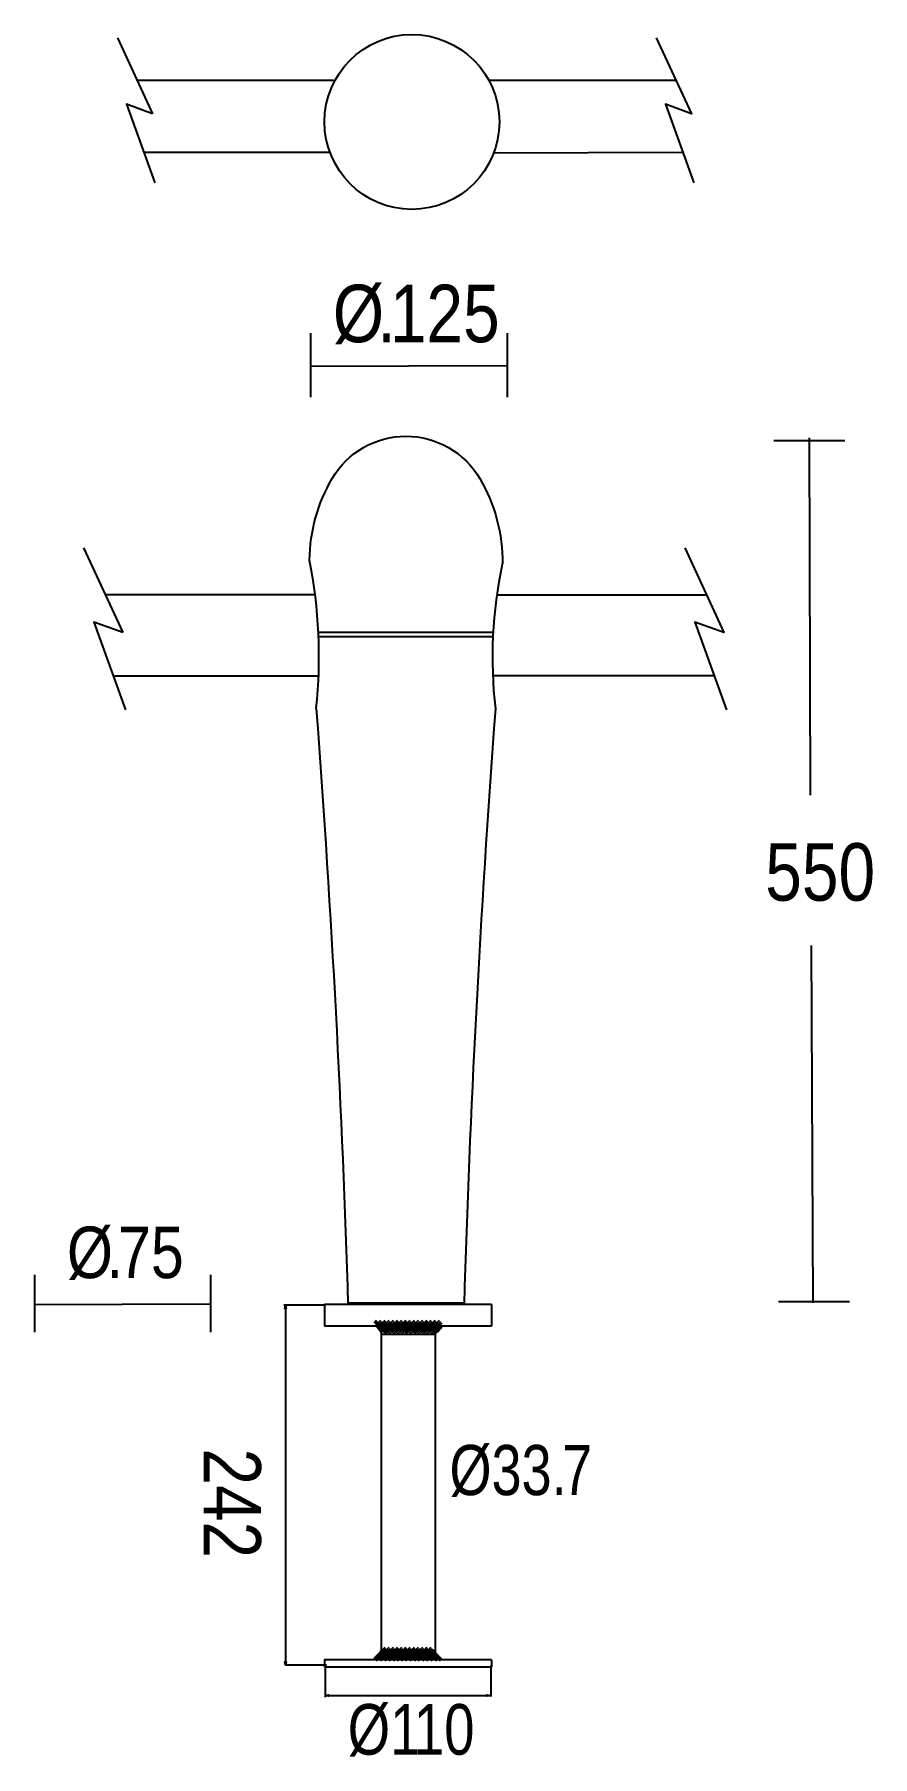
# Model space of a CAD drawing. Extents: x 2 to 109, y 5 to 225.
import ezdxf

# ---------------------------------------------------------------- set-up
doc = ezdxf.new("R2010")
doc.units = 0
doc.layers.add('LIVELLO_1', color=160, linetype='Continuous')
doc.styles.add('STD', font='txt')

# ---------------------------------------------------------------- blocks, each defined once
blk = doc.blocks.new('AI9-BLK319')
at = {"layer": 'LIVELLO_1', "color": 7}
for p, q in [((3.150712, -0.285598), (3.479719, 0.044097)), ((3.316593, -0.450618), (3.644739, -0.118856)), ((3.479719, -0.613916), (3.810448, -0.285598))]:
    blk.add_line(p, q, dxfattribs=at)
blk = doc.blocks.new('AI9-BLK318')
at = {"layer": 'LIVELLO_1', "color": 7}
blk.add_blockref('AI9-BLK319', (0, 0), dxfattribs=at)
blk = doc.blocks.new('AI9-BLK317')
at = {"layer": 'LIVELLO_1', "color": 7}
for p, q in [((3.354231, -0.150206), (3.68341, 0.179834)), ((3.51839, -0.315226), (3.849119, 0.013091)), ((3.68341, -0.480246), (4.012417, -0.150206))]:
    blk.add_line(p, q, dxfattribs=at)
blk = doc.blocks.new('AI9-BLK316')
at = {"layer": 'LIVELLO_1', "color": 7}
blk.add_blockref('AI9-BLK317', (0, 0), dxfattribs=at)
blk = doc.blocks.new('AI9-BLK315')
at = {"layer": 'LIVELLO_1', "color": 7}
for p, q in [((3.487642, 0.016364), (3.81751, 0.344682)), ((3.65249, -0.150378), (3.981669, 0.181384)), ((3.81751, -0.313331), (4.146517, 0.016364))]:
    blk.add_line(p, q, dxfattribs=at)
blk = doc.blocks.new('AI9-BLK314')
at = {"layer": 'LIVELLO_1', "color": 7}
blk.add_blockref('AI9-BLK315', (0, 0), dxfattribs=at)
blk = doc.blocks.new('AI9-BLK311')
at = {"layer": 'LIVELLO_1', "color": 7}
for p, q in [((2.615861, -0.285598), (2.944868, 0.044097)), ((2.780881, -0.450618), (3.109888, -0.118856)), ((2.944868, -0.613916), (3.274908, -0.285598))]:
    blk.add_line(p, q, dxfattribs=at)
blk = doc.blocks.new('AI9-BLK310')
at = {"layer": 'LIVELLO_1', "color": 7}
blk.add_blockref('AI9-BLK311', (0, 0), dxfattribs=at)
blk = doc.blocks.new('AI9-BLK309')
at = {"layer": 'LIVELLO_1', "color": 7}
for p, q in [((2.884062, -0.150206), (3.213241, 0.179834)), ((3.047359, -0.315226), (3.378088, 0.013091)), ((3.213241, -0.480246), (3.542247, -0.150206))]:
    blk.add_line(p, q, dxfattribs=at)
blk = doc.blocks.new('AI9-BLK308')
at = {"layer": 'LIVELLO_1', "color": 7}
blk.add_blockref('AI9-BLK309', (0, 0), dxfattribs=at)
blk = doc.blocks.new('AI9-BLK307')
at = {"layer": 'LIVELLO_1', "color": 7}
for p, q in [((3.150712, 0.016364), (3.479719, 0.344682)), ((3.316593, -0.150378), (3.644739, 0.181384)), ((3.479719, -0.313331), (3.810448, 0.016364))]:
    blk.add_line(p, q, dxfattribs=at)
blk = doc.blocks.new('AI9-BLK306')
at = {"layer": 'LIVELLO_1', "color": 7}
blk.add_blockref('AI9-BLK307', (0, 0), dxfattribs=at)
blk = doc.blocks.new('AI9-BLK305')
at = {"layer": 'LIVELLO_1', "color": 7}
for p, q in [((3.354231, 0.16657), (3.68341, 0.496611)), ((3.51839, 0.001895), (3.849119, 0.33159)), ((3.68341, -0.163125), (4.012417, 0.16657))]:
    blk.add_line(p, q, dxfattribs=at)
blk = doc.blocks.new('AI9-BLK304')
at = {"layer": 'LIVELLO_1', "color": 7}
blk.add_blockref('AI9-BLK305', (0, 0), dxfattribs=at)
blk = doc.blocks.new('AI9-BLK303')
at = {"layer": 'LIVELLO_1', "color": 7}
for p, q in [((3.487642, 0.300585), (3.81751, 0.63028)), ((3.65249, 0.137287), (3.981669, 0.46526)), ((3.81751, -0.029456), (4.146517, 0.300585))]:
    blk.add_line(p, q, dxfattribs=at)
blk = doc.blocks.new('AI9-BLK302')
at = {"layer": 'LIVELLO_1', "color": 7}
blk.add_blockref('AI9-BLK303', (0, 0), dxfattribs=at)
blk = doc.blocks.new('AI9-BLK301')
at = {"layer": 'LIVELLO_1', "color": 7}
for p, q in [((2.080149, -0.285598), (2.409155, 0.044097)), ((2.244307, -0.450618), (2.575037, -0.118856)), ((2.409155, -0.613916), (2.738334, -0.285598))]:
    blk.add_line(p, q, dxfattribs=at)
blk = doc.blocks.new('AI9-BLK300')
at = {"layer": 'LIVELLO_1', "color": 7}
blk.add_blockref('AI9-BLK301', (0, 0), dxfattribs=at)
blk = doc.blocks.new('AI9-BLK299')
at = {"layer": 'LIVELLO_1', "color": 7}
for p, q in [((2.346799, -0.150206), (2.677528, 0.179834)), ((2.512508, -0.315226), (2.841515, 0.013091)), ((2.677528, -0.480246), (3.006535, -0.150206))]:
    blk.add_line(p, q, dxfattribs=at)
blk = doc.blocks.new('AI9-BLK298')
at = {"layer": 'LIVELLO_1', "color": 7}
blk.add_blockref('AI9-BLK299', (0, 0), dxfattribs=at)
blk = doc.blocks.new('AI9-BLK297')
at = {"layer": 'LIVELLO_1', "color": 7}
for p, q in [((2.615861, 0.016364), (2.944868, 0.344682)), ((2.780881, -0.150378), (3.109888, 0.181384)), ((2.944868, -0.313331), (3.274908, 0.016364))]:
    blk.add_line(p, q, dxfattribs=at)
blk = doc.blocks.new('AI9-BLK296')
at = {"layer": 'LIVELLO_1', "color": 7}
blk.add_blockref('AI9-BLK297', (0, 0), dxfattribs=at)
blk = doc.blocks.new('AI9-BLK295')
at = {"layer": 'LIVELLO_1', "color": 7}
for p, q in [((2.884062, 0.16657), (3.213241, 0.496611)), ((3.047359, 0.001895), (3.378088, 0.33159)), ((3.213241, -0.163125), (3.542247, 0.16657))]:
    blk.add_line(p, q, dxfattribs=at)
blk = doc.blocks.new('AI9-BLK294')
at = {"layer": 'LIVELLO_1', "color": 7}
blk.add_blockref('AI9-BLK295', (0, 0), dxfattribs=at)
blk = doc.blocks.new('AI9-BLK293')
at = {"layer": 'LIVELLO_1', "color": 7}
for p, q in [((3.150712, 0.300585), (3.479719, 0.63028)), ((3.316593, 0.137287), (3.644739, 0.46526)), ((3.479719, -0.029456), (3.810448, 0.300585))]:
    blk.add_line(p, q, dxfattribs=at)
blk = doc.blocks.new('AI9-BLK292')
at = {"layer": 'LIVELLO_1', "color": 7}
blk.add_blockref('AI9-BLK293', (0, 0), dxfattribs=at)
blk = doc.blocks.new('AI9-BLK291')
at = {"layer": 'LIVELLO_1', "color": 7}
for p, q in [((1.545298, -0.285598), (1.874476, 0.044097)), ((1.708595, -0.450618), (2.039324, -0.118856)), ((1.874476, -0.613916), (2.202622, -0.285598))]:
    blk.add_line(p, q, dxfattribs=at)
blk = doc.blocks.new('AI9-BLK290')
at = {"layer": 'LIVELLO_1', "color": 7}
blk.add_blockref('AI9-BLK291', (0, 0), dxfattribs=at)
blk = doc.blocks.new('AI9-BLK289')
at = {"layer": 'LIVELLO_1', "color": 7}
for p, q in [((1.811948, -0.150206), (2.142677, 0.179834)), ((1.976796, -0.315226), (2.305975, 0.013091)), ((2.142677, -0.480246), (2.471684, -0.150206))]:
    blk.add_line(p, q, dxfattribs=at)
blk = doc.blocks.new('AI9-BLK288')
at = {"layer": 'LIVELLO_1', "color": 7}
blk.add_blockref('AI9-BLK289', (0, 0), dxfattribs=at)
blk = doc.blocks.new('AI9-BLK287')
at = {"layer": 'LIVELLO_1', "color": 7}
for p, q in [((2.080149, 0.016364), (2.409155, 0.344682)), ((2.244307, -0.150378), (2.575037, 0.181384)), ((2.409155, -0.313331), (2.738334, 0.016364))]:
    blk.add_line(p, q, dxfattribs=at)
blk = doc.blocks.new('AI9-BLK286')
at = {"layer": 'LIVELLO_1', "color": 7}
blk.add_blockref('AI9-BLK287', (0, 0), dxfattribs=at)
blk = doc.blocks.new('AI9-BLK285')
at = {"layer": 'LIVELLO_1', "color": 7}
for p, q in [((2.346799, 0.16657), (2.677528, 0.496611)), ((2.512508, 0.001895), (2.841515, 0.33159)), ((2.677528, -0.163125), (3.006535, 0.16657))]:
    blk.add_line(p, q, dxfattribs=at)
blk = doc.blocks.new('AI9-BLK284')
at = {"layer": 'LIVELLO_1', "color": 7}
blk.add_blockref('AI9-BLK285', (0, 0), dxfattribs=at)
blk = doc.blocks.new('AI9-BLK283')
at = {"layer": 'LIVELLO_1', "color": 7}
for p, q in [((2.615861, 0.300585), (2.944868, 0.63028)), ((2.780881, 0.137287), (3.109888, 0.46526)), ((2.944868, -0.029456), (3.274908, 0.300585))]:
    blk.add_line(p, q, dxfattribs=at)
blk = doc.blocks.new('AI9-BLK282')
at = {"layer": 'LIVELLO_1', "color": 7}
blk.add_blockref('AI9-BLK283', (0, 0), dxfattribs=at)
blk = doc.blocks.new('AI9-BLK281')
at = {"layer": 'LIVELLO_1', "color": 7}
for p, q in [((1.007863, -0.285598), (1.338764, 0.044097)), ((1.173744, -0.450618), (1.502751, -0.118856)), ((1.338764, -0.613916), (1.667771, -0.285598))]:
    blk.add_line(p, q, dxfattribs=at)
blk = doc.blocks.new('AI9-BLK280')
at = {"layer": 'LIVELLO_1', "color": 7}
blk.add_blockref('AI9-BLK281', (0, 0), dxfattribs=at)
blk = doc.blocks.new('AI9-BLK279')
at = {"layer": 'LIVELLO_1', "color": 7}
for p, q in [((1.276236, -0.150206), (1.605242, 0.179834)), ((1.442117, -0.315226), (1.771124, 0.013091)), ((1.605242, -0.480246), (1.936144, -0.150206))]:
    blk.add_line(p, q, dxfattribs=at)
blk = doc.blocks.new('AI9-BLK278')
at = {"layer": 'LIVELLO_1', "color": 7}
blk.add_blockref('AI9-BLK279', (0, 0), dxfattribs=at)
blk = doc.blocks.new('AI9-BLK277')
at = {"layer": 'LIVELLO_1', "color": 7}
for p, q in [((1.545298, 0.016364), (1.874476, 0.344682)), ((1.708595, -0.150378), (2.039324, 0.181384)), ((1.874476, -0.313331), (2.202622, 0.016364))]:
    blk.add_line(p, q, dxfattribs=at)
blk = doc.blocks.new('AI9-BLK276')
at = {"layer": 'LIVELLO_1', "color": 7}
blk.add_blockref('AI9-BLK277', (0, 0), dxfattribs=at)
blk = doc.blocks.new('AI9-BLK275')
at = {"layer": 'LIVELLO_1', "color": 7}
for p, q in [((1.811948, 0.16657), (2.142677, 0.496611)), ((1.976796, 0.001895), (2.305975, 0.33159)), ((2.142677, -0.163125), (2.471684, 0.16657))]:
    blk.add_line(p, q, dxfattribs=at)
blk = doc.blocks.new('AI9-BLK274')
at = {"layer": 'LIVELLO_1', "color": 7}
blk.add_blockref('AI9-BLK275', (0, 0), dxfattribs=at)
blk = doc.blocks.new('AI9-BLK273')
at = {"layer": 'LIVELLO_1', "color": 7}
for p, q in [((2.080149, 0.300585), (2.409155, 0.63028)), ((2.244307, 0.137287), (2.575037, 0.46526)), ((2.409155, -0.029456), (2.738334, 0.300585))]:
    blk.add_line(p, q, dxfattribs=at)
blk = doc.blocks.new('AI9-BLK272')
at = {"layer": 'LIVELLO_1', "color": 7}
blk.add_blockref('AI9-BLK273', (0, 0), dxfattribs=at)
blk = doc.blocks.new('AI9-BLK271')
at = {"layer": 'LIVELLO_1', "color": 7}
for p, q in [((0.473184, -0.285598), (0.803913, 0.044097)), ((0.638032, -0.450618), (0.967211, -0.118856)), ((0.803913, -0.613916), (1.13292, -0.285598))]:
    blk.add_line(p, q, dxfattribs=at)
blk = doc.blocks.new('AI9-BLK270')
at = {"layer": 'LIVELLO_1', "color": 7}
blk.add_blockref('AI9-BLK271', (0, 0), dxfattribs=at)
blk = doc.blocks.new('AI9-BLK269')
at = {"layer": 'LIVELLO_1', "color": 7}
for p, q in [((0.741385, -0.150206), (1.070391, 0.179834)), ((0.904682, -0.315226), (1.235411, 0.013091)), ((1.070391, -0.480246), (1.39957, -0.150206))]:
    blk.add_line(p, q, dxfattribs=at)
blk = doc.blocks.new('AI9-BLK268')
at = {"layer": 'LIVELLO_1', "color": 7}
blk.add_blockref('AI9-BLK269', (0, 0), dxfattribs=at)
blk = doc.blocks.new('AI9-BLK267')
at = {"layer": 'LIVELLO_1', "color": 7}
for p, q in [((1.007863, 0.016364), (1.338764, 0.344682)), ((1.173744, -0.150378), (1.502751, 0.181384)), ((1.338764, -0.313331), (1.667771, 0.016364))]:
    blk.add_line(p, q, dxfattribs=at)
blk = doc.blocks.new('AI9-BLK266')
at = {"layer": 'LIVELLO_1', "color": 7}
blk.add_blockref('AI9-BLK267', (0, 0), dxfattribs=at)
blk = doc.blocks.new('AI9-BLK265')
at = {"layer": 'LIVELLO_1', "color": 7}
for p, q in [((1.276236, 0.16657), (1.605242, 0.496611)), ((1.442117, 0.001895), (1.771124, 0.33159)), ((1.605242, -0.163125), (1.936144, 0.16657))]:
    blk.add_line(p, q, dxfattribs=at)
blk = doc.blocks.new('AI9-BLK264')
at = {"layer": 'LIVELLO_1', "color": 7}
blk.add_blockref('AI9-BLK265', (0, 0), dxfattribs=at)
blk = doc.blocks.new('AI9-BLK263')
at = {"layer": 'LIVELLO_1', "color": 7}
for p, q in [((1.545298, 0.300585), (1.874476, 0.63028)), ((1.708595, 0.137287), (2.039324, 0.46526)), ((1.874476, -0.029456), (2.202622, 0.300585))]:
    blk.add_line(p, q, dxfattribs=at)
blk = doc.blocks.new('AI9-BLK262')
at = {"layer": 'LIVELLO_1', "color": 7}
blk.add_blockref('AI9-BLK263', (0, 0), dxfattribs=at)
blk = doc.blocks.new('AI9-BLK261')
at = {"layer": 'LIVELLO_1', "color": 7}
for p, q in [((-0.062528, -0.285598), (0.266478, 0.044097)), ((0.103353, -0.450618), (0.432359, -0.118856)), ((0.266478, -0.613916), (0.597207, -0.285598))]:
    blk.add_line(p, q, dxfattribs=at)
blk = doc.blocks.new('AI9-BLK260')
at = {"layer": 'LIVELLO_1', "color": 7}
blk.add_blockref('AI9-BLK261', (0, 0), dxfattribs=at)
blk = doc.blocks.new('AI9-BLK259')
at = {"layer": 'LIVELLO_1', "color": 7}
for p, q in [((0.206533, -0.150206), (0.534679, 0.179834)), ((0.369831, -0.315226), (0.70056, 0.013091)), ((0.534679, -0.480246), (0.863858, -0.150206))]:
    blk.add_line(p, q, dxfattribs=at)
blk = doc.blocks.new('AI9-BLK258')
at = {"layer": 'LIVELLO_1', "color": 7}
blk.add_blockref('AI9-BLK259', (0, 0), dxfattribs=at)
blk = doc.blocks.new('AI9-BLK257')
at = {"layer": 'LIVELLO_1', "color": 7}
for p, q in [((0.473184, 0.016364), (0.803913, 0.344682)), ((0.638032, -0.150378), (0.967211, 0.181384)), ((0.803913, -0.313331), (1.13292, 0.016364))]:
    blk.add_line(p, q, dxfattribs=at)
blk = doc.blocks.new('AI9-BLK256')
at = {"layer": 'LIVELLO_1', "color": 7}
blk.add_blockref('AI9-BLK257', (0, 0), dxfattribs=at)
blk = doc.blocks.new('AI9-BLK255')
at = {"layer": 'LIVELLO_1', "color": 7}
for p, q in [((0.741385, 0.16657), (1.070391, 0.496611)), ((0.904682, 0.001895), (1.235411, 0.33159)), ((1.070391, -0.163125), (1.39957, 0.16657))]:
    blk.add_line(p, q, dxfattribs=at)
blk = doc.blocks.new('AI9-BLK254')
at = {"layer": 'LIVELLO_1', "color": 7}
blk.add_blockref('AI9-BLK255', (0, 0), dxfattribs=at)
blk = doc.blocks.new('AI9-BLK253')
at = {"layer": 'LIVELLO_1', "color": 7}
for p, q in [((1.007863, 0.300585), (1.338764, 0.63028)), ((1.173744, 0.137287), (1.502751, 0.46526)), ((1.338764, -0.029456), (1.667771, 0.300585))]:
    blk.add_line(p, q, dxfattribs=at)
blk = doc.blocks.new('AI9-BLK252')
at = {"layer": 'LIVELLO_1', "color": 7}
blk.add_blockref('AI9-BLK253', (0, 0), dxfattribs=at)
blk = doc.blocks.new('AI9-BLK251')
at = {"layer": 'LIVELLO_1', "color": 7}
for p, q in [((-0.59738, -0.285598), (-0.268373, 0.044097)), ((-0.434082, -0.450618), (-0.103353, -0.118856)), ((-0.268373, -0.613916), (0.060806, -0.285598))]:
    blk.add_line(p, q, dxfattribs=at)
blk = doc.blocks.new('AI9-BLK250')
at = {"layer": 'LIVELLO_1', "color": 7}
blk.add_blockref('AI9-BLK251', (0, 0), dxfattribs=at)
blk = doc.blocks.new('AI9-BLK249')
at = {"layer": 'LIVELLO_1', "color": 7}
for p, q in [((-0.330901, -0.150206), (0, 0.179834)), ((-0.16502, -0.315226), (0.163125, 0.013091)), ((0, -0.480246), (0.329007, -0.150206))]:
    blk.add_line(p, q, dxfattribs=at)
blk = doc.blocks.new('AI9-BLK248')
at = {"layer": 'LIVELLO_1', "color": 7}
blk.add_blockref('AI9-BLK249', (0, 0), dxfattribs=at)
blk = doc.blocks.new('AI9-BLK247')
at = {"layer": 'LIVELLO_1', "color": 7}
for p, q in [((-0.062528, 0.016364), (0.266478, 0.344682)), ((0.103353, -0.150378), (0.432359, 0.181384)), ((0.266478, -0.313331), (0.597207, 0.016364))]:
    blk.add_line(p, q, dxfattribs=at)
blk = doc.blocks.new('AI9-BLK246')
at = {"layer": 'LIVELLO_1', "color": 7}
blk.add_blockref('AI9-BLK247', (0, 0), dxfattribs=at)
blk = doc.blocks.new('AI9-BLK245')
at = {"layer": 'LIVELLO_1', "color": 7}
for p, q in [((0.206533, 0.16657), (0.534679, 0.496611)), ((0.369831, 0.001895), (0.70056, 0.33159)), ((0.534679, -0.163125), (0.863858, 0.16657))]:
    blk.add_line(p, q, dxfattribs=at)
blk = doc.blocks.new('AI9-BLK244')
at = {"layer": 'LIVELLO_1', "color": 7}
blk.add_blockref('AI9-BLK245', (0, 0), dxfattribs=at)
blk = doc.blocks.new('AI9-BLK243')
at = {"layer": 'LIVELLO_1', "color": 7}
for p, q in [((0.473184, 0.300585), (0.803913, 0.63028)), ((0.638032, 0.137287), (0.967211, 0.46526)), ((0.803913, -0.029456), (1.13292, 0.300585))]:
    blk.add_line(p, q, dxfattribs=at)
blk = doc.blocks.new('AI9-BLK242')
at = {"layer": 'LIVELLO_1', "color": 7}
blk.add_blockref('AI9-BLK243', (0, 0), dxfattribs=at)
blk = doc.blocks.new('AI9-BLK241')
at = {"layer": 'LIVELLO_1', "color": 7}
for p, q in [((-1.133092, -0.285598), (-0.804085, 0.044097)), ((-0.968933, -0.450618), (-0.638204, -0.118856)), ((-0.804085, -0.613916), (-0.474906, -0.285598))]:
    blk.add_line(p, q, dxfattribs=at)
blk = doc.blocks.new('AI9-BLK240')
at = {"layer": 'LIVELLO_1', "color": 7}
blk.add_blockref('AI9-BLK241', (0, 0), dxfattribs=at)
blk = doc.blocks.new('AI9-BLK239')
at = {"layer": 'LIVELLO_1', "color": 7}
for p, q in [((-0.86558, -0.150206), (-0.534851, 0.179834)), ((-0.700732, -0.315226), (-0.371726, 0.013091)), ((-0.534851, -0.480246), (-0.206706, -0.150206))]:
    blk.add_line(p, q, dxfattribs=at)
blk = doc.blocks.new('AI9-BLK238')
at = {"layer": 'LIVELLO_1', "color": 7}
blk.add_blockref('AI9-BLK239', (0, 0), dxfattribs=at)
blk = doc.blocks.new('AI9-BLK237')
at = {"layer": 'LIVELLO_1', "color": 7}
for p, q in [((-0.59738, 0.016364), (-0.268373, 0.344682)), ((-0.434082, -0.150378), (-0.103353, 0.181384)), ((-0.268373, -0.313331), (0.060806, 0.016364))]:
    blk.add_line(p, q, dxfattribs=at)
blk = doc.blocks.new('AI9-BLK236')
at = {"layer": 'LIVELLO_1', "color": 7}
blk.add_blockref('AI9-BLK237', (0, 0), dxfattribs=at)
blk = doc.blocks.new('AI9-BLK235')
at = {"layer": 'LIVELLO_1', "color": 7}
for p, q in [((-0.330901, 0.16657), (0, 0.496611)), ((-0.16502, 0.001895), (0.163125, 0.33159)), ((0, -0.163125), (0.329007, 0.16657))]:
    blk.add_line(p, q, dxfattribs=at)
blk = doc.blocks.new('AI9-BLK234')
at = {"layer": 'LIVELLO_1', "color": 7}
blk.add_blockref('AI9-BLK235', (0, 0), dxfattribs=at)
blk = doc.blocks.new('AI9-BLK233')
at = {"layer": 'LIVELLO_1', "color": 7}
for p, q in [((-0.062528, 0.300585), (0.266478, 0.63028)), ((0.103353, 0.137287), (0.432359, 0.46526)), ((0.266478, -0.029456), (0.597207, 0.300585))]:
    blk.add_line(p, q, dxfattribs=at)
blk = doc.blocks.new('AI9-BLK232')
at = {"layer": 'LIVELLO_1', "color": 7}
blk.add_blockref('AI9-BLK233', (0, 0), dxfattribs=at)
blk = doc.blocks.new('AI9-BLK231')
at = {"layer": 'LIVELLO_1', "color": 7}
for p, q in [((-1.669666, -0.285598), (-1.338764, 0.044097)), ((-1.504645, -0.450618), (-1.175639, -0.118856)), ((-1.338764, -0.613916), (-1.009757, -0.285598))]:
    blk.add_line(p, q, dxfattribs=at)
blk = doc.blocks.new('AI9-BLK230')
at = {"layer": 'LIVELLO_1', "color": 7}
blk.add_blockref('AI9-BLK231', (0, 0), dxfattribs=at)
blk = doc.blocks.new('AI9-BLK229')
at = {"layer": 'LIVELLO_1', "color": 7}
for p, q in [((-1.401293, -0.150206), (-1.072286, 0.179834)), ((-1.235583, -0.315226), (-0.906405, 0.013091)), ((-1.072286, -0.480246), (-0.741557, -0.150206))]:
    blk.add_line(p, q, dxfattribs=at)
blk = doc.blocks.new('AI9-BLK228')
at = {"layer": 'LIVELLO_1', "color": 7}
blk.add_blockref('AI9-BLK229', (0, 0), dxfattribs=at)
blk = doc.blocks.new('AI9-BLK227')
at = {"layer": 'LIVELLO_1', "color": 7}
for p, q in [((-1.133092, 0.016364), (-0.804085, 0.344682)), ((-0.968933, -0.150378), (-0.638204, 0.181384)), ((-0.804085, -0.313331), (-0.474906, 0.016364))]:
    blk.add_line(p, q, dxfattribs=at)
blk = doc.blocks.new('AI9-BLK226')
at = {"layer": 'LIVELLO_1', "color": 7}
blk.add_blockref('AI9-BLK227', (0, 0), dxfattribs=at)
blk = doc.blocks.new('AI9-BLK225')
at = {"layer": 'LIVELLO_1', "color": 7}
for p, q in [((-0.86558, 0.16657), (-0.534851, 0.496611)), ((-0.700732, 0.001895), (-0.371726, 0.33159)), ((-0.534851, -0.163125), (-0.206706, 0.16657))]:
    blk.add_line(p, q, dxfattribs=at)
blk = doc.blocks.new('AI9-BLK224')
at = {"layer": 'LIVELLO_1', "color": 7}
blk.add_blockref('AI9-BLK225', (0, 0), dxfattribs=at)
blk = doc.blocks.new('AI9-BLK223')
at = {"layer": 'LIVELLO_1', "color": 7}
for p, q in [((-0.59738, 0.300585), (-0.268373, 0.63028)), ((-0.434082, 0.137287), (-0.103353, 0.46526)), ((-0.268373, -0.029456), (0.060806, 0.300585))]:
    blk.add_line(p, q, dxfattribs=at)
blk = doc.blocks.new('AI9-BLK222')
at = {"layer": 'LIVELLO_1', "color": 7}
blk.add_blockref('AI9-BLK223', (0, 0), dxfattribs=at)
blk = doc.blocks.new('AI9-BLK221')
at = {"layer": 'LIVELLO_1', "color": 7}
for p, q in [((-2.205378, -0.285598), (-1.874476, 0.044097)), ((-2.039497, -0.450618), (-1.71049, -0.118856)), ((-1.874476, -0.613916), (-1.54547, -0.285598))]:
    blk.add_line(p, q, dxfattribs=at)
blk = doc.blocks.new('AI9-BLK220')
at = {"layer": 'LIVELLO_1', "color": 7}
blk.add_blockref('AI9-BLK221', (0, 0), dxfattribs=at)
blk = doc.blocks.new('AI9-BLK219')
at = {"layer": 'LIVELLO_1', "color": 7}
for p, q in [((-1.936144, -0.150206), (-1.607137, 0.179834)), ((-1.771124, -0.315226), (-1.442117, 0.013091)), ((-1.607137, -0.480246), (-1.276408, -0.150206))]:
    blk.add_line(p, q, dxfattribs=at)
blk = doc.blocks.new('AI9-BLK218')
at = {"layer": 'LIVELLO_1', "color": 7}
blk.add_blockref('AI9-BLK219', (0, 0), dxfattribs=at)
blk = doc.blocks.new('AI9-BLK217')
at = {"layer": 'LIVELLO_1', "color": 7}
for p, q in [((-1.669666, 0.016364), (-1.338764, 0.344682)), ((-1.504645, -0.150378), (-1.175639, 0.181384)), ((-1.338764, -0.313331), (-1.009757, 0.016364))]:
    blk.add_line(p, q, dxfattribs=at)
blk = doc.blocks.new('AI9-BLK216')
at = {"layer": 'LIVELLO_1', "color": 7}
blk.add_blockref('AI9-BLK217', (0, 0), dxfattribs=at)
blk = doc.blocks.new('AI9-BLK215')
at = {"layer": 'LIVELLO_1', "color": 7}
for p, q in [((-1.401293, 0.16657), (-1.072286, 0.496611)), ((-1.235583, 0.001895), (-0.906405, 0.33159)), ((-1.072286, -0.163125), (-0.741557, 0.16657))]:
    blk.add_line(p, q, dxfattribs=at)
blk = doc.blocks.new('AI9-BLK214')
at = {"layer": 'LIVELLO_1', "color": 7}
blk.add_blockref('AI9-BLK215', (0, 0), dxfattribs=at)
blk = doc.blocks.new('AI9-BLK213')
at = {"layer": 'LIVELLO_1', "color": 7}
for p, q in [((-1.133092, 0.300585), (-0.804085, 0.63028)), ((-0.968933, 0.137287), (-0.638204, 0.46526)), ((-0.804085, -0.029456), (-0.474906, 0.300585))]:
    blk.add_line(p, q, dxfattribs=at)
blk = doc.blocks.new('AI9-BLK212')
at = {"layer": 'LIVELLO_1', "color": 7}
blk.add_blockref('AI9-BLK213', (0, 0), dxfattribs=at)
blk = doc.blocks.new('AI9-BLK211')
at = {"layer": 'LIVELLO_1', "color": 7}
for p, q in [((-2.740057, -0.285598), (-2.41105, 0.044097)), ((-2.574348, -0.450618), (-2.24603, -0.118856)), ((-2.41105, -0.613916), (-2.080321, -0.285598))]:
    blk.add_line(p, q, dxfattribs=at)
blk = doc.blocks.new('AI9-BLK210')
at = {"layer": 'LIVELLO_1', "color": 7}
blk.add_blockref('AI9-BLK211', (0, 0), dxfattribs=at)
blk = doc.blocks.new('AI9-BLK209')
at = {"layer": 'LIVELLO_1', "color": 7}
for p, q in [((-2.471856, -0.150206), (-2.142849, 0.179834)), ((-2.307697, -0.315226), (-1.976968, 0.013091)), ((-2.142849, -0.480246), (-1.813671, -0.150206))]:
    blk.add_line(p, q, dxfattribs=at)
blk = doc.blocks.new('AI9-BLK208')
at = {"layer": 'LIVELLO_1', "color": 7}
blk.add_blockref('AI9-BLK209', (0, 0), dxfattribs=at)
blk = doc.blocks.new('AI9-BLK207')
at = {"layer": 'LIVELLO_1', "color": 7}
for p, q in [((-2.205378, 0.016364), (-1.874476, 0.344682)), ((-2.039497, -0.150378), (-1.71049, 0.181384)), ((-1.874476, -0.313331), (-1.54547, 0.016364))]:
    blk.add_line(p, q, dxfattribs=at)
blk = doc.blocks.new('AI9-BLK206')
at = {"layer": 'LIVELLO_1', "color": 7}
blk.add_blockref('AI9-BLK207', (0, 0), dxfattribs=at)
blk = doc.blocks.new('AI9-BLK205')
at = {"layer": 'LIVELLO_1', "color": 7}
for p, q in [((-1.936144, 0.16657), (-1.607137, 0.496611)), ((-1.771124, 0.001895), (-1.442117, 0.33159)), ((-1.607137, -0.163125), (-1.276408, 0.16657))]:
    blk.add_line(p, q, dxfattribs=at)
blk = doc.blocks.new('AI9-BLK204')
at = {"layer": 'LIVELLO_1', "color": 7}
blk.add_blockref('AI9-BLK205', (0, 0), dxfattribs=at)
blk = doc.blocks.new('AI9-BLK203')
at = {"layer": 'LIVELLO_1', "color": 7}
for p, q in [((-1.669666, 0.300585), (-1.338764, 0.63028)), ((-1.504645, 0.137287), (-1.175639, 0.46526)), ((-1.338764, -0.029456), (-1.009757, 0.300585))]:
    blk.add_line(p, q, dxfattribs=at)
blk = doc.blocks.new('AI9-BLK202')
at = {"layer": 'LIVELLO_1', "color": 7}
blk.add_blockref('AI9-BLK203', (0, 0), dxfattribs=at)
blk = doc.blocks.new('AI9-BLK201')
at = {"layer": 'LIVELLO_1', "color": 7}
for p, q in [((-3.274908, -0.285598), (-2.946762, 0.044097)), ((-3.11006, -0.450618), (-2.780881, -0.118856)), ((-2.946762, -0.613916), (-2.616033, -0.285598))]:
    blk.add_line(p, q, dxfattribs=at)
blk = doc.blocks.new('AI9-BLK200')
at = {"layer": 'LIVELLO_1', "color": 7}
blk.add_blockref('AI9-BLK201', (0, 0), dxfattribs=at)
blk = doc.blocks.new('AI9-BLK199')
at = {"layer": 'LIVELLO_1', "color": 7}
for p, q in [((-3.00843, -0.150206), (-2.677528, 0.179834)), ((-2.84341, -0.315226), (-2.514403, 0.013091)), ((-2.677528, -0.480246), (-2.348522, -0.150206))]:
    blk.add_line(p, q, dxfattribs=at)
blk = doc.blocks.new('AI9-BLK198')
at = {"layer": 'LIVELLO_1', "color": 7}
blk.add_blockref('AI9-BLK199', (0, 0), dxfattribs=at)
blk = doc.blocks.new('AI9-BLK197')
at = {"layer": 'LIVELLO_1', "color": 7}
for p, q in [((-2.740057, 0.016364), (-2.41105, 0.344682)), ((-2.574348, -0.150378), (-2.24603, 0.181384)), ((-2.41105, -0.313331), (-2.080321, 0.016364))]:
    blk.add_line(p, q, dxfattribs=at)
blk = doc.blocks.new('AI9-BLK196')
at = {"layer": 'LIVELLO_1', "color": 7}
blk.add_blockref('AI9-BLK197', (0, 0), dxfattribs=at)
blk = doc.blocks.new('AI9-BLK195')
at = {"layer": 'LIVELLO_1', "color": 7}
for p, q in [((-2.471856, 0.16657), (-2.142849, 0.496611)), ((-2.307697, 0.001895), (-1.976968, 0.33159)), ((-2.142849, -0.163125), (-1.813671, 0.16657))]:
    blk.add_line(p, q, dxfattribs=at)
blk = doc.blocks.new('AI9-BLK194')
at = {"layer": 'LIVELLO_1', "color": 7}
blk.add_blockref('AI9-BLK195', (0, 0), dxfattribs=at)
blk = doc.blocks.new('AI9-BLK193')
at = {"layer": 'LIVELLO_1', "color": 7}
for p, q in [((-2.205378, 0.300585), (-1.874476, 0.63028)), ((-2.039497, 0.137287), (-1.71049, 0.46526)), ((-1.874476, -0.029456), (-1.54547, 0.300585))]:
    blk.add_line(p, q, dxfattribs=at)
blk = doc.blocks.new('AI9-BLK192')
at = {"layer": 'LIVELLO_1', "color": 7}
blk.add_blockref('AI9-BLK193', (0, 0), dxfattribs=at)
blk = doc.blocks.new('AI9-BLK191')
at = {"layer": 'LIVELLO_1', "color": 7}
for p, q in [((-3.544142, -0.150206), (-3.213241, 0.179834)), ((-3.378261, -0.315226), (-3.049254, 0.013091)), ((-3.213241, -0.480246), (-2.884234, -0.150206))]:
    blk.add_line(p, q, dxfattribs=at)
blk = doc.blocks.new('AI9-BLK190')
at = {"layer": 'LIVELLO_1', "color": 7}
blk.add_blockref('AI9-BLK191', (0, 0), dxfattribs=at)
blk = doc.blocks.new('AI9-BLK189')
at = {"layer": 'LIVELLO_1', "color": 7}
for p, q in [((-3.274908, 0.016364), (-2.946762, 0.344682)), ((-3.11006, -0.150378), (-2.780881, 0.181384)), ((-2.946762, -0.313331), (-2.616033, 0.016364))]:
    blk.add_line(p, q, dxfattribs=at)
blk = doc.blocks.new('AI9-BLK188')
at = {"layer": 'LIVELLO_1', "color": 7}
blk.add_blockref('AI9-BLK189', (0, 0), dxfattribs=at)
blk = doc.blocks.new('AI9-BLK187')
at = {"layer": 'LIVELLO_1', "color": 7}
for p, q in [((-3.00843, 0.16657), (-2.677528, 0.496611)), ((-2.84341, 0.001895), (-2.514403, 0.33159)), ((-2.677528, -0.163125), (-2.348522, 0.16657))]:
    blk.add_line(p, q, dxfattribs=at)
blk = doc.blocks.new('AI9-BLK186')
at = {"layer": 'LIVELLO_1', "color": 7}
blk.add_blockref('AI9-BLK187', (0, 0), dxfattribs=at)
blk = doc.blocks.new('AI9-BLK185')
at = {"layer": 'LIVELLO_1', "color": 7}
for p, q in [((-2.740057, 0.300585), (-2.41105, 0.63028)), ((-2.574348, 0.137287), (-2.24603, 0.46526)), ((-2.41105, -0.029456), (-2.080321, 0.300585))]:
    blk.add_line(p, q, dxfattribs=at)
blk = doc.blocks.new('AI9-BLK184')
at = {"layer": 'LIVELLO_1', "color": 7}
blk.add_blockref('AI9-BLK185', (0, 0), dxfattribs=at)
blk = doc.blocks.new('AI9-BLK183')
at = {"layer": 'LIVELLO_1', "color": 7}
for p, q in [((-3.81062, 0.016364), (-3.481613, 0.344682)), ((-3.646461, -0.150378), (-3.316593, 0.181384)), ((-3.481613, -0.313331), (-3.152607, 0.016364))]:
    blk.add_line(p, q, dxfattribs=at)
blk = doc.blocks.new('AI9-BLK182')
at = {"layer": 'LIVELLO_1', "color": 7}
blk.add_blockref('AI9-BLK183', (0, 0), dxfattribs=at)
blk = doc.blocks.new('AI9-BLK181')
at = {"layer": 'LIVELLO_1', "color": 7}
for p, q in [((-3.544142, 0.16657), (-3.213241, 0.496611)), ((-3.378261, 0.001895), (-3.049254, 0.33159)), ((-3.213241, -0.163125), (-2.884234, 0.16657))]:
    blk.add_line(p, q, dxfattribs=at)
blk = doc.blocks.new('AI9-BLK180')
at = {"layer": 'LIVELLO_1', "color": 7}
blk.add_blockref('AI9-BLK181', (0, 0), dxfattribs=at)
blk = doc.blocks.new('AI9-BLK179')
at = {"layer": 'LIVELLO_1', "color": 7}
for p, q in [((-3.274908, 0.300585), (-2.946762, 0.63028)), ((-3.11006, 0.137287), (-2.780881, 0.46526)), ((-2.946762, -0.029456), (-2.616033, 0.300585))]:
    blk.add_line(p, q, dxfattribs=at)
blk = doc.blocks.new('AI9-BLK178')
at = {"layer": 'LIVELLO_1', "color": 7}
blk.add_blockref('AI9-BLK179', (0, 0), dxfattribs=at)
blk = doc.blocks.new('AI9-BLK177')
at = {"layer": 'LIVELLO_1', "color": 7}
for p, q in [((-4.013278, 0.16657), (-3.684271, 0.496611)), ((-3.84843, 0.001895), (-3.519423, 0.33159)), ((-3.684271, -0.163125), (-3.353542, 0.16657))]:
    blk.add_line(p, q, dxfattribs=at)
blk = doc.blocks.new('AI9-BLK176')
at = {"layer": 'LIVELLO_1', "color": 7}
blk.add_blockref('AI9-BLK177', (0, 0), dxfattribs=at)
blk = doc.blocks.new('AI9-BLK175')
at = {"layer": 'LIVELLO_1', "color": 7}
for p, q in [((-3.81062, 0.300585), (-3.481613, 0.63028)), ((-3.646461, 0.137287), (-3.316593, 0.46526)), ((-3.481613, -0.029456), (-3.152607, 0.300585))]:
    blk.add_line(p, q, dxfattribs=at)
blk = doc.blocks.new('AI9-BLK174')
at = {"layer": 'LIVELLO_1', "color": 7}
blk.add_blockref('AI9-BLK175', (0, 0), dxfattribs=at)
blk = doc.blocks.new('AI9-BLK173')
at = {"layer": 'LIVELLO_1', "color": 7}
for p, q in [((-4.147464, 0.300585), (-3.816735, 0.63028)), ((-3.982444, 0.137287), (-3.653438, 0.46526)), ((-3.816735, -0.029456), (-3.488418, 0.300585))]:
    blk.add_line(p, q, dxfattribs=at)
blk = doc.blocks.new('AI9-BLK172')
at = {"layer": 'LIVELLO_1', "color": 7}
blk.add_blockref('AI9-BLK173', (0, 0), dxfattribs=at)
blk = doc.blocks.new('AI9-BLK169')
at = {"layer": 'LIVELLO_1', "color": 7}
for p, q in [((3.487642, -0.24753), (3.81751, 0.080787)), ((3.65249, -0.414273), (3.981669, -0.08251)), ((3.81751, -0.577226), (4.146517, -0.24753))]:
    blk.add_line(p, q, dxfattribs=at)
blk = doc.blocks.new('AI9-BLK168')
at = {"layer": 'LIVELLO_1', "color": 7}
blk.add_blockref('AI9-BLK169', (0, 0), dxfattribs=at)
blk = doc.blocks.new('AI9-BLK165')
at = {"layer": 'LIVELLO_1', "color": 7}
for p, q in [((3.150712, -0.24753), (3.481441, 0.080787)), ((3.316593, -0.414273), (3.644739, -0.08251)), ((3.481441, -0.577226), (3.810448, -0.24753))]:
    blk.add_line(p, q, dxfattribs=at)
blk = doc.blocks.new('AI9-BLK164')
at = {"layer": 'LIVELLO_1', "color": 7}
blk.add_blockref('AI9-BLK165', (0, 0), dxfattribs=at)
blk = doc.blocks.new('AI9-BLK163')
at = {"layer": 'LIVELLO_1', "color": 7}
for p, q in [((3.354231, -0.11386), (3.68341, 0.21618)), ((3.51839, -0.278536), (3.849119, 0.049437)), ((3.68341, -0.443556), (4.012417, -0.11386))]:
    blk.add_line(p, q, dxfattribs=at)
blk = doc.blocks.new('AI9-BLK162')
at = {"layer": 'LIVELLO_1', "color": 7}
blk.add_blockref('AI9-BLK163', (0, 0), dxfattribs=at)
blk = doc.blocks.new('AI9-BLK159')
at = {"layer": 'LIVELLO_1', "color": 7}
for p, q in [((2.615861, -0.24753), (2.944868, 0.080787)), ((2.780881, -0.414273), (3.109888, -0.08251)), ((2.944868, -0.577226), (3.274908, -0.24753))]:
    blk.add_line(p, q, dxfattribs=at)
blk = doc.blocks.new('AI9-BLK158')
at = {"layer": 'LIVELLO_1', "color": 7}
blk.add_blockref('AI9-BLK159', (0, 0), dxfattribs=at)
blk = doc.blocks.new('AI9-BLK157')
at = {"layer": 'LIVELLO_1', "color": 7}
for p, q in [((2.884062, -0.11386), (3.213241, 0.21618)), ((3.047359, -0.278536), (3.378088, 0.049437)), ((3.213241, -0.443556), (3.542247, -0.11386))]:
    blk.add_line(p, q, dxfattribs=at)
blk = doc.blocks.new('AI9-BLK156')
at = {"layer": 'LIVELLO_1', "color": 7}
blk.add_blockref('AI9-BLK157', (0, 0), dxfattribs=at)
blk = doc.blocks.new('AI9-BLK155')
at = {"layer": 'LIVELLO_1', "color": 7}
for p, q in [((3.150712, 0.06873), (3.481441, 0.398425)), ((3.316593, -0.094568), (3.644739, 0.233405)), ((3.481441, -0.26131), (3.810448, 0.06873))]:
    blk.add_line(p, q, dxfattribs=at)
blk = doc.blocks.new('AI9-BLK154')
at = {"layer": 'LIVELLO_1', "color": 7}
blk.add_blockref('AI9-BLK155', (0, 0), dxfattribs=at)
blk = doc.blocks.new('AI9-BLK151')
at = {"layer": 'LIVELLO_1', "color": 7}
for p, q in [((2.080149, -0.24753), (2.409155, 0.080787)), ((2.244307, -0.414273), (2.575037, -0.08251)), ((2.409155, -0.577226), (2.738334, -0.24753))]:
    blk.add_line(p, q, dxfattribs=at)
blk = doc.blocks.new('AI9-BLK150')
at = {"layer": 'LIVELLO_1', "color": 7}
blk.add_blockref('AI9-BLK151', (0, 0), dxfattribs=at)
blk = doc.blocks.new('AI9-BLK149')
at = {"layer": 'LIVELLO_1', "color": 7}
for p, q in [((2.346799, -0.11386), (2.677528, 0.21618)), ((2.512508, -0.278536), (2.841515, 0.049437)), ((2.677528, -0.443556), (3.006535, -0.11386))]:
    blk.add_line(p, q, dxfattribs=at)
blk = doc.blocks.new('AI9-BLK148')
at = {"layer": 'LIVELLO_1', "color": 7}
blk.add_blockref('AI9-BLK149', (0, 0), dxfattribs=at)
blk = doc.blocks.new('AI9-BLK147')
at = {"layer": 'LIVELLO_1', "color": 7}
for p, q in [((2.615861, 0.06873), (2.944868, 0.398425)), ((2.780881, -0.094568), (3.109888, 0.233405)), ((2.944868, -0.26131), (3.274908, 0.06873))]:
    blk.add_line(p, q, dxfattribs=at)
blk = doc.blocks.new('AI9-BLK146')
at = {"layer": 'LIVELLO_1', "color": 7}
blk.add_blockref('AI9-BLK147', (0, 0), dxfattribs=at)
blk = doc.blocks.new('AI9-BLK145')
at = {"layer": 'LIVELLO_1', "color": 7}
for p, q in [((2.884062, 0.204122), (3.213241, 0.532095)), ((3.047359, 0.037379), (3.378088, 0.369142)), ((3.213241, -0.125918), (3.542247, 0.204122))]:
    blk.add_line(p, q, dxfattribs=at)
blk = doc.blocks.new('AI9-BLK144')
at = {"layer": 'LIVELLO_1', "color": 7}
blk.add_blockref('AI9-BLK145', (0, 0), dxfattribs=at)
blk = doc.blocks.new('AI9-BLK141')
at = {"layer": 'LIVELLO_1', "color": 7}
for p, q in [((1.545298, -0.24753), (1.874476, 0.080787)), ((1.708595, -0.414273), (2.039324, -0.08251)), ((1.874476, -0.577226), (2.202622, -0.24753))]:
    blk.add_line(p, q, dxfattribs=at)
blk = doc.blocks.new('AI9-BLK140')
at = {"layer": 'LIVELLO_1', "color": 7}
blk.add_blockref('AI9-BLK141', (0, 0), dxfattribs=at)
blk = doc.blocks.new('AI9-BLK139')
at = {"layer": 'LIVELLO_1', "color": 7}
for p, q in [((1.811948, -0.11386), (2.142677, 0.21618)), ((1.976796, -0.278536), (2.305975, 0.049437)), ((2.142677, -0.443556), (2.471684, -0.11386))]:
    blk.add_line(p, q, dxfattribs=at)
blk = doc.blocks.new('AI9-BLK138')
at = {"layer": 'LIVELLO_1', "color": 7}
blk.add_blockref('AI9-BLK139', (0, 0), dxfattribs=at)
blk = doc.blocks.new('AI9-BLK137')
at = {"layer": 'LIVELLO_1', "color": 7}
for p, q in [((2.080149, 0.06873), (2.409155, 0.398425)), ((2.244307, -0.094568), (2.575037, 0.233405)), ((2.409155, -0.26131), (2.738334, 0.06873))]:
    blk.add_line(p, q, dxfattribs=at)
blk = doc.blocks.new('AI9-BLK136')
at = {"layer": 'LIVELLO_1', "color": 7}
blk.add_blockref('AI9-BLK137', (0, 0), dxfattribs=at)
blk = doc.blocks.new('AI9-BLK135')
at = {"layer": 'LIVELLO_1', "color": 7}
for p, q in [((2.346799, 0.204122), (2.677528, 0.532095)), ((2.512508, 0.037379), (2.841515, 0.369142)), ((2.677528, -0.125918), (3.006535, 0.204122))]:
    blk.add_line(p, q, dxfattribs=at)
blk = doc.blocks.new('AI9-BLK134')
at = {"layer": 'LIVELLO_1', "color": 7}
blk.add_blockref('AI9-BLK135', (0, 0), dxfattribs=at)
blk = doc.blocks.new('AI9-BLK133')
at = {"layer": 'LIVELLO_1', "color": 7}
for p, q in [((2.615861, 0.335036), (2.944868, 0.666798)), ((2.780881, 0.171738), (3.109888, 0.500056)), ((2.944868, 0.006718), (3.274908, 0.335036))]:
    blk.add_line(p, q, dxfattribs=at)
blk = doc.blocks.new('AI9-BLK132')
at = {"layer": 'LIVELLO_1', "color": 7}
blk.add_blockref('AI9-BLK133', (0, 0), dxfattribs=at)
blk = doc.blocks.new('AI9-BLK129')
at = {"layer": 'LIVELLO_1', "color": 7}
for p, q in [((1.007863, -0.24753), (1.338764, 0.080787)), ((1.173744, -0.414273), (1.502751, -0.08251)), ((1.338764, -0.577226), (1.667771, -0.24753))]:
    blk.add_line(p, q, dxfattribs=at)
blk = doc.blocks.new('AI9-BLK128')
at = {"layer": 'LIVELLO_1', "color": 7}
blk.add_blockref('AI9-BLK129', (0, 0), dxfattribs=at)
blk = doc.blocks.new('AI9-BLK127')
at = {"layer": 'LIVELLO_1', "color": 7}
for p, q in [((1.276236, -0.11386), (1.605242, 0.21618)), ((1.442117, -0.278536), (1.771124, 0.049437)), ((1.605242, -0.443556), (1.936144, -0.11386))]:
    blk.add_line(p, q, dxfattribs=at)
blk = doc.blocks.new('AI9-BLK126')
at = {"layer": 'LIVELLO_1', "color": 7}
blk.add_blockref('AI9-BLK127', (0, 0), dxfattribs=at)
blk = doc.blocks.new('AI9-BLK125')
at = {"layer": 'LIVELLO_1', "color": 7}
for p, q in [((1.545298, 0.06873), (1.874476, 0.398425)), ((1.708595, -0.094568), (2.039324, 0.233405)), ((1.874476, -0.26131), (2.202622, 0.06873))]:
    blk.add_line(p, q, dxfattribs=at)
blk = doc.blocks.new('AI9-BLK124')
at = {"layer": 'LIVELLO_1', "color": 7}
blk.add_blockref('AI9-BLK125', (0, 0), dxfattribs=at)
blk = doc.blocks.new('AI9-BLK123')
at = {"layer": 'LIVELLO_1', "color": 7}
for p, q in [((1.811948, 0.204122), (2.142677, 0.532095)), ((1.976796, 0.037379), (2.305975, 0.369142)), ((2.142677, -0.125918), (2.471684, 0.204122))]:
    blk.add_line(p, q, dxfattribs=at)
blk = doc.blocks.new('AI9-BLK122')
at = {"layer": 'LIVELLO_1', "color": 7}
blk.add_blockref('AI9-BLK123', (0, 0), dxfattribs=at)
blk = doc.blocks.new('AI9-BLK121')
at = {"layer": 'LIVELLO_1', "color": 7}
for p, q in [((2.080149, 0.335036), (2.409155, 0.666798)), ((2.244307, 0.171738), (2.575037, 0.500056)), ((2.409155, 0.006718), (2.738334, 0.335036))]:
    blk.add_line(p, q, dxfattribs=at)
blk = doc.blocks.new('AI9-BLK120')
at = {"layer": 'LIVELLO_1', "color": 7}
blk.add_blockref('AI9-BLK121', (0, 0), dxfattribs=at)
blk = doc.blocks.new('AI9-BLK117')
at = {"layer": 'LIVELLO_1', "color": 7}
for p, q in [((0.473184, -0.24753), (0.803913, 0.080787)), ((0.638032, -0.414273), (0.967211, -0.08251)), ((0.803913, -0.577226), (1.13292, -0.24753))]:
    blk.add_line(p, q, dxfattribs=at)
blk = doc.blocks.new('AI9-BLK116')
at = {"layer": 'LIVELLO_1', "color": 7}
blk.add_blockref('AI9-BLK117', (0, 0), dxfattribs=at)
blk = doc.blocks.new('AI9-BLK115')
at = {"layer": 'LIVELLO_1', "color": 7}
for p, q in [((0.741385, -0.11386), (1.070391, 0.21618)), ((0.904682, -0.278536), (1.235411, 0.049437)), ((1.070391, -0.443556), (1.39957, -0.11386))]:
    blk.add_line(p, q, dxfattribs=at)
blk = doc.blocks.new('AI9-BLK114')
at = {"layer": 'LIVELLO_1', "color": 7}
blk.add_blockref('AI9-BLK115', (0, 0), dxfattribs=at)
blk = doc.blocks.new('AI9-BLK113')
at = {"layer": 'LIVELLO_1', "color": 7}
for p, q in [((1.007863, 0.06873), (1.338764, 0.398425)), ((1.173744, -0.094568), (1.502751, 0.233405)), ((1.338764, -0.26131), (1.667771, 0.06873))]:
    blk.add_line(p, q, dxfattribs=at)
blk = doc.blocks.new('AI9-BLK112')
at = {"layer": 'LIVELLO_1', "color": 7}
blk.add_blockref('AI9-BLK113', (0, 0), dxfattribs=at)
blk = doc.blocks.new('AI9-BLK111')
at = {"layer": 'LIVELLO_1', "color": 7}
for p, q in [((1.276236, 0.204122), (1.605242, 0.532095)), ((1.442117, 0.037379), (1.771124, 0.369142)), ((1.605242, -0.125918), (1.936144, 0.204122))]:
    blk.add_line(p, q, dxfattribs=at)
blk = doc.blocks.new('AI9-BLK110')
at = {"layer": 'LIVELLO_1', "color": 7}
blk.add_blockref('AI9-BLK111', (0, 0), dxfattribs=at)
blk = doc.blocks.new('AI9-BLK109')
at = {"layer": 'LIVELLO_1', "color": 7}
for p, q in [((1.545298, 0.335036), (1.874476, 0.666798)), ((1.708595, 0.171738), (2.039324, 0.500056)), ((1.874476, 0.006718), (2.202622, 0.335036))]:
    blk.add_line(p, q, dxfattribs=at)
blk = doc.blocks.new('AI9-BLK108')
at = {"layer": 'LIVELLO_1', "color": 7}
blk.add_blockref('AI9-BLK109', (0, 0), dxfattribs=at)
blk = doc.blocks.new('AI9-BLK105')
at = {"layer": 'LIVELLO_1', "color": 7}
for p, q in [((-0.062528, -0.24753), (0.266478, 0.080787)), ((0.103353, -0.414273), (0.432359, -0.08251)), ((0.266478, -0.577226), (0.597207, -0.24753))]:
    blk.add_line(p, q, dxfattribs=at)
blk = doc.blocks.new('AI9-BLK104')
at = {"layer": 'LIVELLO_1', "color": 7}
blk.add_blockref('AI9-BLK105', (0, 0), dxfattribs=at)
blk = doc.blocks.new('AI9-BLK103')
at = {"layer": 'LIVELLO_1', "color": 7}
for p, q in [((0.206533, -0.11386), (0.534679, 0.21618)), ((0.369831, -0.278536), (0.70056, 0.049437)), ((0.534679, -0.443556), (0.863858, -0.11386))]:
    blk.add_line(p, q, dxfattribs=at)
blk = doc.blocks.new('AI9-BLK102')
at = {"layer": 'LIVELLO_1', "color": 7}
blk.add_blockref('AI9-BLK103', (0, 0), dxfattribs=at)
blk = doc.blocks.new('AI9-BLK101')
at = {"layer": 'LIVELLO_1', "color": 7}
for p, q in [((0.473184, 0.06873), (0.803913, 0.398425)), ((0.638032, -0.094568), (0.967211, 0.233405)), ((0.803913, -0.26131), (1.13292, 0.06873))]:
    blk.add_line(p, q, dxfattribs=at)
blk = doc.blocks.new('AI9-BLK100')
at = {"layer": 'LIVELLO_1', "color": 7}
blk.add_blockref('AI9-BLK101', (0, 0), dxfattribs=at)
blk = doc.blocks.new('AI9-BLK99')
at = {"layer": 'LIVELLO_1', "color": 7}
for p, q in [((0.741385, 0.204122), (1.070391, 0.532095)), ((0.904682, 0.037379), (1.235411, 0.369142)), ((1.070391, -0.125918), (1.39957, 0.204122))]:
    blk.add_line(p, q, dxfattribs=at)
blk = doc.blocks.new('AI9-BLK98')
at = {"layer": 'LIVELLO_1', "color": 7}
blk.add_blockref('AI9-BLK99', (0, 0), dxfattribs=at)
blk = doc.blocks.new('AI9-BLK97')
at = {"layer": 'LIVELLO_1', "color": 7}
for p, q in [((1.007863, 0.335036), (1.338764, 0.666798)), ((1.173744, 0.171738), (1.502751, 0.500056)), ((1.338764, 0.006718), (1.667771, 0.335036))]:
    blk.add_line(p, q, dxfattribs=at)
blk = doc.blocks.new('AI9-BLK96')
at = {"layer": 'LIVELLO_1', "color": 7}
blk.add_blockref('AI9-BLK97', (0, 0), dxfattribs=at)
blk = doc.blocks.new('AI9-BLK93')
at = {"layer": 'LIVELLO_1', "color": 7}
for p, q in [((-0.59738, -0.24753), (-0.268373, 0.080787)), ((-0.432359, -0.414273), (-0.103353, -0.08251)), ((-0.268373, -0.577226), (0.062528, -0.24753))]:
    blk.add_line(p, q, dxfattribs=at)
blk = doc.blocks.new('AI9-BLK92')
at = {"layer": 'LIVELLO_1', "color": 7}
blk.add_blockref('AI9-BLK93', (0, 0), dxfattribs=at)
blk = doc.blocks.new('AI9-BLK91')
at = {"layer": 'LIVELLO_1', "color": 7}
for p, q in [((-0.330901, -0.11386), (0, 0.21618)), ((-0.16502, -0.278536), (0.163125, 0.049437)), ((0, -0.443556), (0.329007, -0.11386))]:
    blk.add_line(p, q, dxfattribs=at)
blk = doc.blocks.new('AI9-BLK90')
at = {"layer": 'LIVELLO_1', "color": 7}
blk.add_blockref('AI9-BLK91', (0, 0), dxfattribs=at)
blk = doc.blocks.new('AI9-BLK89')
at = {"layer": 'LIVELLO_1', "color": 7}
for p, q in [((-0.062528, 0.06873), (0.266478, 0.398425)), ((0.103353, -0.094568), (0.432359, 0.233405)), ((0.266478, -0.26131), (0.597207, 0.06873))]:
    blk.add_line(p, q, dxfattribs=at)
blk = doc.blocks.new('AI9-BLK88')
at = {"layer": 'LIVELLO_1', "color": 7}
blk.add_blockref('AI9-BLK89', (0, 0), dxfattribs=at)
blk = doc.blocks.new('AI9-BLK87')
at = {"layer": 'LIVELLO_1', "color": 7}
for p, q in [((0.206533, 0.204122), (0.534679, 0.532095)), ((0.369831, 0.037379), (0.70056, 0.369142)), ((0.534679, -0.125918), (0.863858, 0.204122))]:
    blk.add_line(p, q, dxfattribs=at)
blk = doc.blocks.new('AI9-BLK86')
at = {"layer": 'LIVELLO_1', "color": 7}
blk.add_blockref('AI9-BLK87', (0, 0), dxfattribs=at)
blk = doc.blocks.new('AI9-BLK85')
at = {"layer": 'LIVELLO_1', "color": 7}
for p, q in [((0.473184, 0.335036), (0.803913, 0.666798)), ((0.638032, 0.171738), (0.967211, 0.500056)), ((0.803913, 0.006718), (1.13292, 0.335036))]:
    blk.add_line(p, q, dxfattribs=at)
blk = doc.blocks.new('AI9-BLK84')
at = {"layer": 'LIVELLO_1', "color": 7}
blk.add_blockref('AI9-BLK85', (0, 0), dxfattribs=at)
blk = doc.blocks.new('AI9-BLK81')
at = {"layer": 'LIVELLO_1', "color": 7}
for p, q in [((-1.133092, -0.24753), (-0.804085, 0.080787)), ((-0.968933, -0.414273), (-0.638204, -0.08251)), ((-0.804085, -0.577226), (-0.474906, -0.24753))]:
    blk.add_line(p, q, dxfattribs=at)
blk = doc.blocks.new('AI9-BLK80')
at = {"layer": 'LIVELLO_1', "color": 7}
blk.add_blockref('AI9-BLK81', (0, 0), dxfattribs=at)
blk = doc.blocks.new('AI9-BLK79')
at = {"layer": 'LIVELLO_1', "color": 7}
for p, q in [((-0.86558, -0.11386), (-0.534851, 0.21618)), ((-0.700732, -0.278536), (-0.371726, 0.049437)), ((-0.534851, -0.443556), (-0.206706, -0.11386))]:
    blk.add_line(p, q, dxfattribs=at)
blk = doc.blocks.new('AI9-BLK78')
at = {"layer": 'LIVELLO_1', "color": 7}
blk.add_blockref('AI9-BLK79', (0, 0), dxfattribs=at)
blk = doc.blocks.new('AI9-BLK77')
at = {"layer": 'LIVELLO_1', "color": 7}
for p, q in [((-0.59738, 0.06873), (-0.268373, 0.398425)), ((-0.432359, -0.094568), (-0.103353, 0.233405)), ((-0.268373, -0.26131), (0.062528, 0.06873))]:
    blk.add_line(p, q, dxfattribs=at)
blk = doc.blocks.new('AI9-BLK76')
at = {"layer": 'LIVELLO_1', "color": 7}
blk.add_blockref('AI9-BLK77', (0, 0), dxfattribs=at)
blk = doc.blocks.new('AI9-BLK75')
at = {"layer": 'LIVELLO_1', "color": 7}
for p, q in [((-0.330901, 0.204122), (0, 0.532095)), ((-0.16502, 0.037379), (0.163125, 0.369142)), ((0, -0.125918), (0.329007, 0.204122))]:
    blk.add_line(p, q, dxfattribs=at)
blk = doc.blocks.new('AI9-BLK74')
at = {"layer": 'LIVELLO_1', "color": 7}
blk.add_blockref('AI9-BLK75', (0, 0), dxfattribs=at)
blk = doc.blocks.new('AI9-BLK73')
at = {"layer": 'LIVELLO_1', "color": 7}
for p, q in [((-0.062528, 0.335036), (0.266478, 0.666798)), ((0.103353, 0.171738), (0.432359, 0.500056)), ((0.266478, 0.006718), (0.597207, 0.335036))]:
    blk.add_line(p, q, dxfattribs=at)
blk = doc.blocks.new('AI9-BLK72')
at = {"layer": 'LIVELLO_1', "color": 7}
blk.add_blockref('AI9-BLK73', (0, 0), dxfattribs=at)
blk = doc.blocks.new('AI9-BLK69')
at = {"layer": 'LIVELLO_1', "color": 7}
for p, q in [((-1.669666, -0.24753), (-1.338764, 0.080787)), ((-1.504645, -0.414273), (-1.175639, -0.08251)), ((-1.338764, -0.577226), (-1.009757, -0.24753))]:
    blk.add_line(p, q, dxfattribs=at)
blk = doc.blocks.new('AI9-BLK68')
at = {"layer": 'LIVELLO_1', "color": 7}
blk.add_blockref('AI9-BLK69', (0, 0), dxfattribs=at)
blk = doc.blocks.new('AI9-BLK67')
at = {"layer": 'LIVELLO_1', "color": 7}
for p, q in [((-1.401293, -0.11386), (-1.072286, 0.21618)), ((-1.235583, -0.278536), (-0.906405, 0.049437)), ((-1.072286, -0.443556), (-0.741557, -0.11386))]:
    blk.add_line(p, q, dxfattribs=at)
blk = doc.blocks.new('AI9-BLK66')
at = {"layer": 'LIVELLO_1', "color": 7}
blk.add_blockref('AI9-BLK67', (0, 0), dxfattribs=at)
blk = doc.blocks.new('AI9-BLK65')
at = {"layer": 'LIVELLO_1', "color": 7}
for p, q in [((-1.133092, 0.06873), (-0.804085, 0.398425)), ((-0.968933, -0.094568), (-0.638204, 0.233405)), ((-0.804085, -0.26131), (-0.474906, 0.06873))]:
    blk.add_line(p, q, dxfattribs=at)
blk = doc.blocks.new('AI9-BLK64')
at = {"layer": 'LIVELLO_1', "color": 7}
blk.add_blockref('AI9-BLK65', (0, 0), dxfattribs=at)
blk = doc.blocks.new('AI9-BLK63')
at = {"layer": 'LIVELLO_1', "color": 7}
for p, q in [((-0.86558, 0.204122), (-0.534851, 0.532095)), ((-0.700732, 0.037379), (-0.371726, 0.369142)), ((-0.534851, -0.125918), (-0.206706, 0.204122))]:
    blk.add_line(p, q, dxfattribs=at)
blk = doc.blocks.new('AI9-BLK62')
at = {"layer": 'LIVELLO_1', "color": 7}
blk.add_blockref('AI9-BLK63', (0, 0), dxfattribs=at)
blk = doc.blocks.new('AI9-BLK61')
at = {"layer": 'LIVELLO_1', "color": 7}
for p, q in [((-0.59738, 0.335036), (-0.268373, 0.666798)), ((-0.432359, 0.171738), (-0.103353, 0.500056)), ((-0.268373, 0.006718), (0.062528, 0.335036))]:
    blk.add_line(p, q, dxfattribs=at)
blk = doc.blocks.new('AI9-BLK60')
at = {"layer": 'LIVELLO_1', "color": 7}
blk.add_blockref('AI9-BLK61', (0, 0), dxfattribs=at)
blk = doc.blocks.new('AI9-BLK57')
at = {"layer": 'LIVELLO_1', "color": 7}
for p, q in [((-2.205378, -0.24753), (-1.874476, 0.080787)), ((-2.039497, -0.414273), (-1.71049, -0.08251)), ((-1.874476, -0.577226), (-1.54547, -0.24753))]:
    blk.add_line(p, q, dxfattribs=at)
blk = doc.blocks.new('AI9-BLK56')
at = {"layer": 'LIVELLO_1', "color": 7}
blk.add_blockref('AI9-BLK57', (0, 0), dxfattribs=at)
blk = doc.blocks.new('AI9-BLK55')
at = {"layer": 'LIVELLO_1', "color": 7}
for p, q in [((-1.936144, -0.11386), (-1.607137, 0.21618)), ((-1.771124, -0.278536), (-1.442117, 0.049437)), ((-1.607137, -0.443556), (-1.276408, -0.11386))]:
    blk.add_line(p, q, dxfattribs=at)
blk = doc.blocks.new('AI9-BLK54')
at = {"layer": 'LIVELLO_1', "color": 7}
blk.add_blockref('AI9-BLK55', (0, 0), dxfattribs=at)
blk = doc.blocks.new('AI9-BLK53')
at = {"layer": 'LIVELLO_1', "color": 7}
for p, q in [((-1.669666, 0.06873), (-1.338764, 0.398425)), ((-1.504645, -0.094568), (-1.175639, 0.233405)), ((-1.338764, -0.26131), (-1.009757, 0.06873))]:
    blk.add_line(p, q, dxfattribs=at)
blk = doc.blocks.new('AI9-BLK52')
at = {"layer": 'LIVELLO_1', "color": 7}
blk.add_blockref('AI9-BLK53', (0, 0), dxfattribs=at)
blk = doc.blocks.new('AI9-BLK51')
at = {"layer": 'LIVELLO_1', "color": 7}
for p, q in [((-1.401293, 0.204122), (-1.072286, 0.532095)), ((-1.235583, 0.037379), (-0.906405, 0.369142)), ((-1.072286, -0.125918), (-0.741557, 0.204122))]:
    blk.add_line(p, q, dxfattribs=at)
blk = doc.blocks.new('AI9-BLK50')
at = {"layer": 'LIVELLO_1', "color": 7}
blk.add_blockref('AI9-BLK51', (0, 0), dxfattribs=at)
blk = doc.blocks.new('AI9-BLK49')
at = {"layer": 'LIVELLO_1', "color": 7}
for p, q in [((-1.133092, 0.335036), (-0.804085, 0.666798)), ((-0.968933, 0.171738), (-0.638204, 0.500056)), ((-0.804085, 0.006718), (-0.474906, 0.335036))]:
    blk.add_line(p, q, dxfattribs=at)
blk = doc.blocks.new('AI9-BLK48')
at = {"layer": 'LIVELLO_1', "color": 7}
blk.add_blockref('AI9-BLK49', (0, 0), dxfattribs=at)
blk = doc.blocks.new('AI9-BLK45')
at = {"layer": 'LIVELLO_1', "color": 7}
for p, q in [((-2.740057, -0.24753), (-2.41105, 0.080787)), ((-2.574348, -0.414273), (-2.24603, -0.08251)), ((-2.41105, -0.577226), (-2.080321, -0.24753))]:
    blk.add_line(p, q, dxfattribs=at)
blk = doc.blocks.new('AI9-BLK44')
at = {"layer": 'LIVELLO_1', "color": 7}
blk.add_blockref('AI9-BLK45', (0, 0), dxfattribs=at)
blk = doc.blocks.new('AI9-BLK43')
at = {"layer": 'LIVELLO_1', "color": 7}
for p, q in [((-2.471856, -0.11386), (-2.142849, 0.21618)), ((-2.307697, -0.278536), (-1.976968, 0.049437)), ((-2.142849, -0.443556), (-1.813671, -0.11386))]:
    blk.add_line(p, q, dxfattribs=at)
blk = doc.blocks.new('AI9-BLK42')
at = {"layer": 'LIVELLO_1', "color": 7}
blk.add_blockref('AI9-BLK43', (0, 0), dxfattribs=at)
blk = doc.blocks.new('AI9-BLK41')
at = {"layer": 'LIVELLO_1', "color": 7}
for p, q in [((-2.205378, 0.06873), (-1.874476, 0.398425)), ((-2.039497, -0.094568), (-1.71049, 0.233405)), ((-1.874476, -0.26131), (-1.54547, 0.06873))]:
    blk.add_line(p, q, dxfattribs=at)
blk = doc.blocks.new('AI9-BLK40')
at = {"layer": 'LIVELLO_1', "color": 7}
blk.add_blockref('AI9-BLK41', (0, 0), dxfattribs=at)
blk = doc.blocks.new('AI9-BLK39')
at = {"layer": 'LIVELLO_1', "color": 7}
for p, q in [((-1.936144, 0.204122), (-1.607137, 0.532095)), ((-1.771124, 0.037379), (-1.442117, 0.369142)), ((-1.607137, -0.125918), (-1.276408, 0.204122))]:
    blk.add_line(p, q, dxfattribs=at)
blk = doc.blocks.new('AI9-BLK38')
at = {"layer": 'LIVELLO_1', "color": 7}
blk.add_blockref('AI9-BLK39', (0, 0), dxfattribs=at)
blk = doc.blocks.new('AI9-BLK37')
at = {"layer": 'LIVELLO_1', "color": 7}
for p, q in [((-1.669666, 0.335036), (-1.338764, 0.666798)), ((-1.504645, 0.171738), (-1.175639, 0.500056)), ((-1.338764, 0.006718), (-1.009757, 0.335036))]:
    blk.add_line(p, q, dxfattribs=at)
blk = doc.blocks.new('AI9-BLK36')
at = {"layer": 'LIVELLO_1', "color": 7}
blk.add_blockref('AI9-BLK37', (0, 0), dxfattribs=at)
blk = doc.blocks.new('AI9-BLK33')
at = {"layer": 'LIVELLO_1', "color": 7}
for p, q in [((-3.274908, -0.24753), (-2.946762, 0.080787)), ((-3.11006, -0.414273), (-2.780881, -0.08251)), ((-2.946762, -0.577226), (-2.616033, -0.24753))]:
    blk.add_line(p, q, dxfattribs=at)
blk = doc.blocks.new('AI9-BLK32')
at = {"layer": 'LIVELLO_1', "color": 7}
blk.add_blockref('AI9-BLK33', (0, 0), dxfattribs=at)
blk = doc.blocks.new('AI9-BLK31')
at = {"layer": 'LIVELLO_1', "color": 7}
for p, q in [((-3.00843, -0.11386), (-2.677528, 0.21618)), ((-2.84341, -0.278536), (-2.514403, 0.049437)), ((-2.677528, -0.443556), (-2.348522, -0.11386))]:
    blk.add_line(p, q, dxfattribs=at)
blk = doc.blocks.new('AI9-BLK30')
at = {"layer": 'LIVELLO_1', "color": 7}
blk.add_blockref('AI9-BLK31', (0, 0), dxfattribs=at)
blk = doc.blocks.new('AI9-BLK29')
at = {"layer": 'LIVELLO_1', "color": 7}
for p, q in [((-2.740057, 0.06873), (-2.41105, 0.398425)), ((-2.574348, -0.094568), (-2.24603, 0.233405)), ((-2.41105, -0.26131), (-2.080321, 0.06873))]:
    blk.add_line(p, q, dxfattribs=at)
blk = doc.blocks.new('AI9-BLK28')
at = {"layer": 'LIVELLO_1', "color": 7}
blk.add_blockref('AI9-BLK29', (0, 0), dxfattribs=at)
blk = doc.blocks.new('AI9-BLK27')
at = {"layer": 'LIVELLO_1', "color": 7}
for p, q in [((-2.471856, 0.204122), (-2.142849, 0.532095)), ((-2.307697, 0.037379), (-1.976968, 0.369142)), ((-2.142849, -0.125918), (-1.813671, 0.204122))]:
    blk.add_line(p, q, dxfattribs=at)
blk = doc.blocks.new('AI9-BLK26')
at = {"layer": 'LIVELLO_1', "color": 7}
blk.add_blockref('AI9-BLK27', (0, 0), dxfattribs=at)
blk = doc.blocks.new('AI9-BLK25')
at = {"layer": 'LIVELLO_1', "color": 7}
for p, q in [((-2.205378, 0.335036), (-1.874476, 0.666798)), ((-2.039497, 0.171738), (-1.71049, 0.500056)), ((-1.874476, 0.006718), (-1.54547, 0.335036))]:
    blk.add_line(p, q, dxfattribs=at)
blk = doc.blocks.new('AI9-BLK24')
at = {"layer": 'LIVELLO_1', "color": 7}
blk.add_blockref('AI9-BLK25', (0, 0), dxfattribs=at)
blk = doc.blocks.new('AI9-BLK21')
at = {"layer": 'LIVELLO_1', "color": 7}
for p, q in [((-3.81062, -0.24753), (-3.481613, 0.080787)), ((-3.646461, -0.414273), (-3.316593, -0.08251)), ((-3.481613, -0.577226), (-3.152607, -0.24753))]:
    blk.add_line(p, q, dxfattribs=at)
blk = doc.blocks.new('AI9-BLK20')
at = {"layer": 'LIVELLO_1', "color": 7}
blk.add_blockref('AI9-BLK21', (0, 0), dxfattribs=at)
blk = doc.blocks.new('AI9-BLK19')
at = {"layer": 'LIVELLO_1', "color": 7}
for p, q in [((-3.544142, -0.11386), (-3.213241, 0.21618)), ((-3.378261, -0.278536), (-3.049254, 0.049437)), ((-3.213241, -0.443556), (-2.884234, -0.11386))]:
    blk.add_line(p, q, dxfattribs=at)
blk = doc.blocks.new('AI9-BLK18')
at = {"layer": 'LIVELLO_1', "color": 7}
blk.add_blockref('AI9-BLK19', (0, 0), dxfattribs=at)
blk = doc.blocks.new('AI9-BLK17')
at = {"layer": 'LIVELLO_1', "color": 7}
for p, q in [((-3.274908, 0.06873), (-2.946762, 0.398425)), ((-3.11006, -0.094568), (-2.780881, 0.233405)), ((-2.946762, -0.26131), (-2.616033, 0.06873))]:
    blk.add_line(p, q, dxfattribs=at)
blk = doc.blocks.new('AI9-BLK16')
at = {"layer": 'LIVELLO_1', "color": 7}
blk.add_blockref('AI9-BLK17', (0, 0), dxfattribs=at)
blk = doc.blocks.new('AI9-BLK15')
at = {"layer": 'LIVELLO_1', "color": 7}
for p, q in [((-3.00843, 0.204122), (-2.677528, 0.532095)), ((-2.84341, 0.037379), (-2.514403, 0.369142)), ((-2.677528, -0.125918), (-2.348522, 0.204122))]:
    blk.add_line(p, q, dxfattribs=at)
blk = doc.blocks.new('AI9-BLK14')
at = {"layer": 'LIVELLO_1', "color": 7}
blk.add_blockref('AI9-BLK15', (0, 0), dxfattribs=at)
blk = doc.blocks.new('AI9-BLK13')
at = {"layer": 'LIVELLO_1', "color": 7}
for p, q in [((-2.740057, 0.335036), (-2.41105, 0.666798)), ((-2.574348, 0.171738), (-2.24603, 0.500056)), ((-2.41105, 0.006718), (-2.080321, 0.335036))]:
    blk.add_line(p, q, dxfattribs=at)
blk = doc.blocks.new('AI9-BLK12')
at = {"layer": 'LIVELLO_1', "color": 7}
blk.add_blockref('AI9-BLK13', (0, 0), dxfattribs=at)
blk = doc.blocks.new('AI9-BLK11')
at = {"layer": 'LIVELLO_1', "color": 7}
for p, q in [((-4.146603, -0.24753), (-3.817596, 0.080787)), ((-3.983306, -0.414273), (-3.652576, -0.08251)), ((-3.817596, -0.577226), (-3.489279, -0.24753))]:
    blk.add_line(p, q, dxfattribs=at)
blk = doc.blocks.new('AI9-BLK10')
at = {"layer": 'LIVELLO_1', "color": 7}
blk.add_blockref('AI9-BLK11', (0, 0), dxfattribs=at)
blk = doc.blocks.new('AI9-BLK9')
at = {"layer": 'LIVELLO_1', "color": 7}
for p, q in [((-4.013278, -0.11386), (-3.684271, 0.21618)), ((-3.84843, -0.278536), (-3.519423, 0.049437)), ((-3.684271, -0.443556), (-3.353542, -0.11386))]:
    blk.add_line(p, q, dxfattribs=at)
blk = doc.blocks.new('AI9-BLK8')
at = {"layer": 'LIVELLO_1', "color": 7}
blk.add_blockref('AI9-BLK9', (0, 0), dxfattribs=at)
blk = doc.blocks.new('AI9-BLK7')
at = {"layer": 'LIVELLO_1', "color": 7}
for p, q in [((-3.81062, 0.06873), (-3.481613, 0.398425)), ((-3.646461, -0.094568), (-3.316593, 0.233405)), ((-3.481613, -0.26131), (-3.152607, 0.06873))]:
    blk.add_line(p, q, dxfattribs=at)
blk = doc.blocks.new('AI9-BLK6')
at = {"layer": 'LIVELLO_1', "color": 7}
blk.add_blockref('AI9-BLK7', (0, 0), dxfattribs=at)
blk = doc.blocks.new('AI9-BLK5')
at = {"layer": 'LIVELLO_1', "color": 7}
for p, q in [((-3.544142, 0.204122), (-3.213241, 0.532095)), ((-3.378261, 0.037379), (-3.049254, 0.369142)), ((-3.213241, -0.125918), (-2.884234, 0.204122))]:
    blk.add_line(p, q, dxfattribs=at)
blk = doc.blocks.new('AI9-BLK4')
at = {"layer": 'LIVELLO_1', "color": 7}
blk.add_blockref('AI9-BLK5', (0, 0), dxfattribs=at)
blk = doc.blocks.new('AI9-BLK3')
at = {"layer": 'LIVELLO_1', "color": 7}
for p, q in [((-3.274908, 0.335036), (-2.946762, 0.666798)), ((-3.11006, 0.171738), (-2.780881, 0.500056)), ((-2.946762, 0.006718), (-2.616033, 0.335036))]:
    blk.add_line(p, q, dxfattribs=at)
blk = doc.blocks.new('AI9-BLK2')
at = {"layer": 'LIVELLO_1', "color": 7}
blk.add_blockref('AI9-BLK3', (0, 0), dxfattribs=at)
blk = doc.blocks.new('AI9-BLK1')
at = {"layer": 'LIVELLO_1', "color": 7}
for p, q in [((-42.65, 110.6), (-38.15, 100.9)), ((-40.07, 105.21), (-15.03, 105.21)), ((4.78, 105.21), (28.75, 105.21)), ((-39.25, 95.99), (-15.64, 95.99)), ((5.41, 95.93), (29.57, 95.99)), ((-18, 72.89), (-18, 64.71)), ((7.14, 72.89), (7.14, 64.71)), ((-17.96, 68.66), (7, 68.74)), ((45.88, 13.83), (45.75, 59.52)), ((41.18, 59.14), (50.25, 59.14)), ((-46.96, 45.44), (-41.95, 34.61)), ((-44.08, 39.48), (-17.48, 39.48)), ((5.95, 39.42), (32.69, 39.42)), ((-17, 34.68), (5.43, 34.68)), ((-16.97, 34.13), (5.4, 34.13)), ((-43.17, 29.11), (-16.85, 29.11)), ((5.42, 29.14), (33.6, 29.14)), ((46.2, -51.01), (46, -5.36)), ((-53.24, -47.42), (-53.24, -54.76)), ((-30.77, -47.42), (-30.77, -54.76)), ((-53.21, -51.21), (-30.89, -51.15)), ((-16.05, -51.32), (-21.41, -51.32)), ((-21.19, -51.32), (-21.19, -97.28)), ((-16.2, -51.21), (-16.2, -54.01)), ((-13.27, -51.03), (1.65, -51.03)), ((5.15, -51.21), (5.15, -54.01)), ((41.8, -50.83), (50.87, -50.83)), ((-5.52, -54.01), (-16.2, -54.01)), ((-8.73, -54.52), (-9.49, -53.73)), ((-8.97, -54.5), (-8.97, -95.59)), ((-2.32, -54.48), (-8.73, -54.48)), ((5.15, -54), (-5.52, -54)), ((-2.32, -54.52), (-1.56, -53.73)), ((-2.07, -54.5), (-2.07, -95.59)), ((-9.49, -96.37), (-8.73, -95.61)), ((5.15, -96.6), (5.15, -97.56)), ((-15.92, -97.3), (-21.23, -97.3)), ((-16.09, -97.35), (-16.09, -101.4)), ((5.05, -97.34), (5.05, -101.29)), ((-16.09, -101.17), (4.92, -101.17))]:
    blk.add_line(p, q, dxfattribs=at)
for points in [[(26.17, 110.6), (30.67, 100.9), (27.34, 102.12), (30.97, 92.06)], [(-38.15, 100.9), (-41.48, 102.12), (-37.85, 92.06)], [(29.81, 45.44), (34.82, 34.61), (31.11, 35.97), (35.17, 24.74)], [(-41.95, 34.61), (-45.66, 35.97), (-41.61, 24.74)], [(-21.19, -51.32), (-21.11, -51.72), (-21.26, -51.72), (-21.19, -51.32)], [(5.15, -51.21), (-5.52, -51.21), (-16.2, -51.21)], [(5.15, -96.6), (-5.52, -96.6), (-16.2, -96.6), (-16.2, -97.56)], [(-1.56, -96.37), (-2.32, -95.61), (-8.73, -95.61)], [(-21.19, -97.28), (-21.26, -96.88), (-21.11, -96.88), (-21.19, -97.28)], [(5.15, -97.56), (-5.52, -97.56), (-16.2, -97.56)], [(-16.09, -101.17), (-15.69, -101.1), (-15.69, -101.25), (-16.09, -101.17)], [(4.92, -101.17), (4.52, -101.25), (4.52, -101.1), (4.92, -101.17)]]:
    blk.add_lwpolyline(points, dxfattribs=at)
for points in [[(-5.52, -53.96), (-9.57, -53.96), (-8.79, -55.03), (-2.25, -55.03), (-1.47, -53.96)], [(-5.52, -96.51), (-1.47, -96.51), (-2.25, -95.43), (-8.79, -95.43), (-9.57, -96.51)]]:
    blk.add_lwpolyline(points, close=True, dxfattribs=at)
blk.add_circle((-5.03, 99.86), 11.17, dxfattribs=at)
blk.add_open_spline([(-15.22, 54.29), (-13.25, 57.65), (-9.67, 59.71), (-5.79, 59.71), (-1.91, 59.71), (1.68, 57.65), (3.64, 54.29)], degree=3, knots=[0, 0, 0, 0, 1, 1, 1, 2, 2, 2, 2], dxfattribs=at)
for points in [[(-18.11, 43.9), (-18.06, 47.56), (-17.06, 51.13), (-15.22, 54.29)], [(3.64, 54.29), (5.57, 50.99), (6.57, 47.23), (6.54, 43.4)], [(-18.17, 43.93), (-16.91, 37.65), (-16.62, 31.28), (-17.31, 24.92)], [(5.67, 24.88), (4.97, 31.08), (5.26, 37.3), (6.54, 43.4)], [(-17.25, 24.88), (-15.27, -1.86), (-13.95, -26.47), (-13.2, -51.22)], [(1.67, -51.23), (2.41, -26.45), (3.69, -1.9), (5.67, 24.88)]]:
    blk.add_open_spline(points, degree=3, dxfattribs=at)
for name, p in [('AI9-BLK172', (-5.72, -53.87)), ('AI9-BLK176', (-5.59, -54.01)), ('AI9-BLK174', (-5.52, -53.87)), ('AI9-BLK182', (-5.52, -54.12)), ('AI9-BLK180', (-5.52, -54.01)), ('AI9-BLK190', (-5.52, -54.22)), ('AI9-BLK178', (-5.52, -53.87)), ('AI9-BLK188', (-5.52, -54.12)), ('AI9-BLK200', (-5.52, -54.36)), ('AI9-BLK186', (-5.52, -54.01)), ('AI9-BLK198', (-5.52, -54.22)), ('AI9-BLK184', (-5.52, -53.87)), ('AI9-BLK196', (-5.52, -54.12)), ('AI9-BLK210', (-5.52, -54.36)), ('AI9-BLK194', (-5.52, -54.01)), ('AI9-BLK208', (-5.52, -54.22)), ('AI9-BLK192', (-5.52, -53.87)), ('AI9-BLK206', (-5.52, -54.12)), ('AI9-BLK220', (-5.52, -54.36)), ('AI9-BLK204', (-5.52, -54.01)), ('AI9-BLK218', (-5.52, -54.22)), ('AI9-BLK202', (-5.52, -53.87)), ('AI9-BLK216', (-5.52, -54.12)), ('AI9-BLK230', (-5.52, -54.36)), ('AI9-BLK214', (-5.52, -54.01)), ('AI9-BLK228', (-5.52, -54.22)), ('AI9-BLK212', (-5.52, -53.87)), ('AI9-BLK226', (-5.52, -54.12)), ('AI9-BLK240', (-5.52, -54.36)), ('AI9-BLK224', (-5.52, -54.01)), ('AI9-BLK238', (-5.52, -54.22)), ('AI9-BLK222', (-5.52, -53.87)), ('AI9-BLK236', (-5.52, -54.12)), ('AI9-BLK250', (-5.52, -54.36)), ('AI9-BLK234', (-5.52, -54.01)), ('AI9-BLK248', (-5.52, -54.22)), ('AI9-BLK232', (-5.52, -53.87)), ('AI9-BLK246', (-5.52, -54.12)), ('AI9-BLK260', (-5.52, -54.36)), ('AI9-BLK244', (-5.52, -54.01)), ('AI9-BLK258', (-5.52, -54.22)), ('AI9-BLK242', (-5.52, -53.87)), ('AI9-BLK256', (-5.52, -54.12)), ('AI9-BLK270', (-5.52, -54.36)), ('AI9-BLK254', (-5.52, -54.01)), ('AI9-BLK268', (-5.52, -54.22)), ('AI9-BLK252', (-5.52, -53.87)), ('AI9-BLK266', (-5.52, -54.12)), ('AI9-BLK280', (-5.52, -54.36)), ('AI9-BLK264', (-5.52, -54.01)), ('AI9-BLK278', (-5.52, -54.22)), ('AI9-BLK262', (-5.52, -53.87)), ('AI9-BLK276', (-5.52, -54.12)), ('AI9-BLK290', (-5.52, -54.36)), ('AI9-BLK274', (-5.52, -54.01)), ('AI9-BLK288', (-5.52, -54.22)), ('AI9-BLK272', (-5.52, -53.87)), ('AI9-BLK286', (-5.52, -54.12)), ('AI9-BLK300', (-5.52, -54.36)), ('AI9-BLK284', (-5.52, -54.01)), ('AI9-BLK298', (-5.52, -54.22)), ('AI9-BLK282', (-5.52, -53.87)), ('AI9-BLK296', (-5.52, -54.12)), ('AI9-BLK310', (-5.52, -54.36)), ('AI9-BLK294', (-5.52, -54.01)), ('AI9-BLK308', (-5.52, -54.22)), ('AI9-BLK292', (-5.52, -53.87)), ('AI9-BLK306', (-5.52, -54.12)), ('AI9-BLK318', (-5.52, -54.36)), ('AI9-BLK304', (-5.46, -54.01)), ('AI9-BLK316', (-5.46, -54.22)), ('AI9-BLK302', (-5.32, -53.87)), ('AI9-BLK314', (-5.32, -54.12)), ('AI9-BLK10', (-5.72, -96.17)), ('AI9-BLK8', (-5.59, -96.03)), ('AI9-BLK6', (-5.52, -95.95)), ('AI9-BLK20', (-5.52, -96.17)), ('AI9-BLK4', (-5.52, -95.81)), ('AI9-BLK18', (-5.52, -96.03)), ('AI9-BLK2', (-5.52, -95.68)), ('AI9-BLK16', (-5.52, -95.95)), ('AI9-BLK32', (-5.52, -96.17)), ('AI9-BLK14', (-5.52, -95.81)), ('AI9-BLK30', (-5.52, -96.03)), ('AI9-BLK12', (-5.52, -95.68)), ('AI9-BLK28', (-5.52, -95.95)), ('AI9-BLK44', (-5.52, -96.17)), ('AI9-BLK26', (-5.52, -95.81)), ('AI9-BLK42', (-5.52, -96.03)), ('AI9-BLK24', (-5.52, -95.68)), ('AI9-BLK40', (-5.52, -95.95)), ('AI9-BLK56', (-5.52, -96.17)), ('AI9-BLK38', (-5.52, -95.81)), ('AI9-BLK54', (-5.52, -96.03)), ('AI9-BLK36', (-5.52, -95.68)), ('AI9-BLK52', (-5.52, -95.95)), ('AI9-BLK68', (-5.52, -96.17)), ('AI9-BLK50', (-5.52, -95.81)), ('AI9-BLK66', (-5.52, -96.03)), ('AI9-BLK48', (-5.52, -95.68)), ('AI9-BLK64', (-5.52, -95.95)), ('AI9-BLK80', (-5.52, -96.17)), ('AI9-BLK62', (-5.52, -95.81)), ('AI9-BLK78', (-5.52, -96.03)), ('AI9-BLK60', (-5.52, -95.68)), ('AI9-BLK76', (-5.52, -95.95)), ('AI9-BLK92', (-5.52, -96.17)), ('AI9-BLK74', (-5.52, -95.81)), ('AI9-BLK90', (-5.52, -96.03)), ('AI9-BLK72', (-5.52, -95.68)), ('AI9-BLK88', (-5.52, -95.95)), ('AI9-BLK104', (-5.52, -96.17)), ('AI9-BLK86', (-5.52, -95.81)), ('AI9-BLK102', (-5.52, -96.03)), ('AI9-BLK84', (-5.52, -95.68)), ('AI9-BLK100', (-5.52, -95.95)), ('AI9-BLK116', (-5.52, -96.17)), ('AI9-BLK98', (-5.52, -95.81)), ('AI9-BLK114', (-5.52, -96.03)), ('AI9-BLK96', (-5.52, -95.68)), ('AI9-BLK112', (-5.52, -95.95)), ('AI9-BLK128', (-5.52, -96.17)), ('AI9-BLK110', (-5.52, -95.81)), ('AI9-BLK126', (-5.52, -96.03)), ('AI9-BLK108', (-5.52, -95.68)), ('AI9-BLK124', (-5.52, -95.95)), ('AI9-BLK140', (-5.52, -96.17)), ('AI9-BLK122', (-5.52, -95.81)), ('AI9-BLK138', (-5.52, -96.03)), ('AI9-BLK120', (-5.52, -95.68)), ('AI9-BLK136', (-5.52, -95.95)), ('AI9-BLK150', (-5.52, -96.17)), ('AI9-BLK134', (-5.52, -95.81)), ('AI9-BLK148', (-5.52, -96.03)), ('AI9-BLK132', (-5.52, -95.68)), ('AI9-BLK146', (-5.52, -95.95)), ('AI9-BLK158', (-5.52, -96.17)), ('AI9-BLK144', (-5.52, -95.81)), ('AI9-BLK156', (-5.52, -96.03)), ('AI9-BLK154', (-5.52, -95.95)), ('AI9-BLK164', (-5.52, -96.17)), ('AI9-BLK162', (-5.46, -96.03)), ('AI9-BLK168', (-5.32, -96.17))]:
    blk.add_blockref(name, p, dxfattribs=at)
at = {"layer": 'LIVELLO_1', "color": 7, "attachment_point": 1, "style": 'STD'}
for s, insert, char_height in [('\\fArial Narrow|b0|i0;\\H7.3448;\\C7;Ø', (-15.13, 79.06), 7.3448), ('\\fArial Narrow|b0|i0;\\H7.3448;\\C7;125', (-7.85, 79.06), 7.3448), ('\\fArial Narrow|b0|i0;\\H7.3448;\\C7;.', (-9.46, 79.06), 7.3448), ('\\fArial Narrow|b0|i0;\\H7.3448;\\C7;550', (40.1, 7.71), 7.3448), ('\\fArial Narrow|b0|i0;\\H6.5840;\\C7;Ø', (-49.09, -41.27), 6.584), ('\\fArial Narrow|b0|i0;\\H6.5840;\\C7;75', (-42.56, -41.27), 6.584), ('\\fArial Narrow|b0|i0;\\H6.5840;\\C7;.', (-44.01, -41.27), 6.584), ('\\fArial Narrow|b0|i0;\\H6.4070;\\W0.94;\\C7;Ø33.', (-0.23, -69.17), 6.407), ('\\fArial Narrow|b0|i0;\\H6.4070;\\W0.94;\\C7;7', (14.16, -69.17), 6.407), ('\\fArial Narrow|b0|i0;\\H6.4662;\\W0.94;\\C7;Ø1', (-13.23, -102.27), 6.4662), ('\\fArial Narrow|b0|i0;\\H6.4662;\\W0.94;\\C7;10', (-4.78, -102.27), 6.4662)]:
    blk.add_mtext(s, dxfattribs=dict(at, insert=insert, char_height=char_height))
at = {"layer": 'LIVELLO_1', "color": 7, "insert": (-24.32, -69.62), "char_height": 7.3237, "attachment_point": 1, "rotation": 270, "style": 'STD'}
blk.add_mtext('\\fArial Narrow|b0|i0;\\H7.3237;\\C7;242', dxfattribs=at)

msp = doc.modelspace()

# ---------------------------------------------------------------- block references
at = {"layer": 'LIVELLO_1', "color": 7}
msp.add_blockref('AI9-BLK1', (54.846781, 113.988736), dxfattribs=at)

doc.saveas('drawing.dxf')
